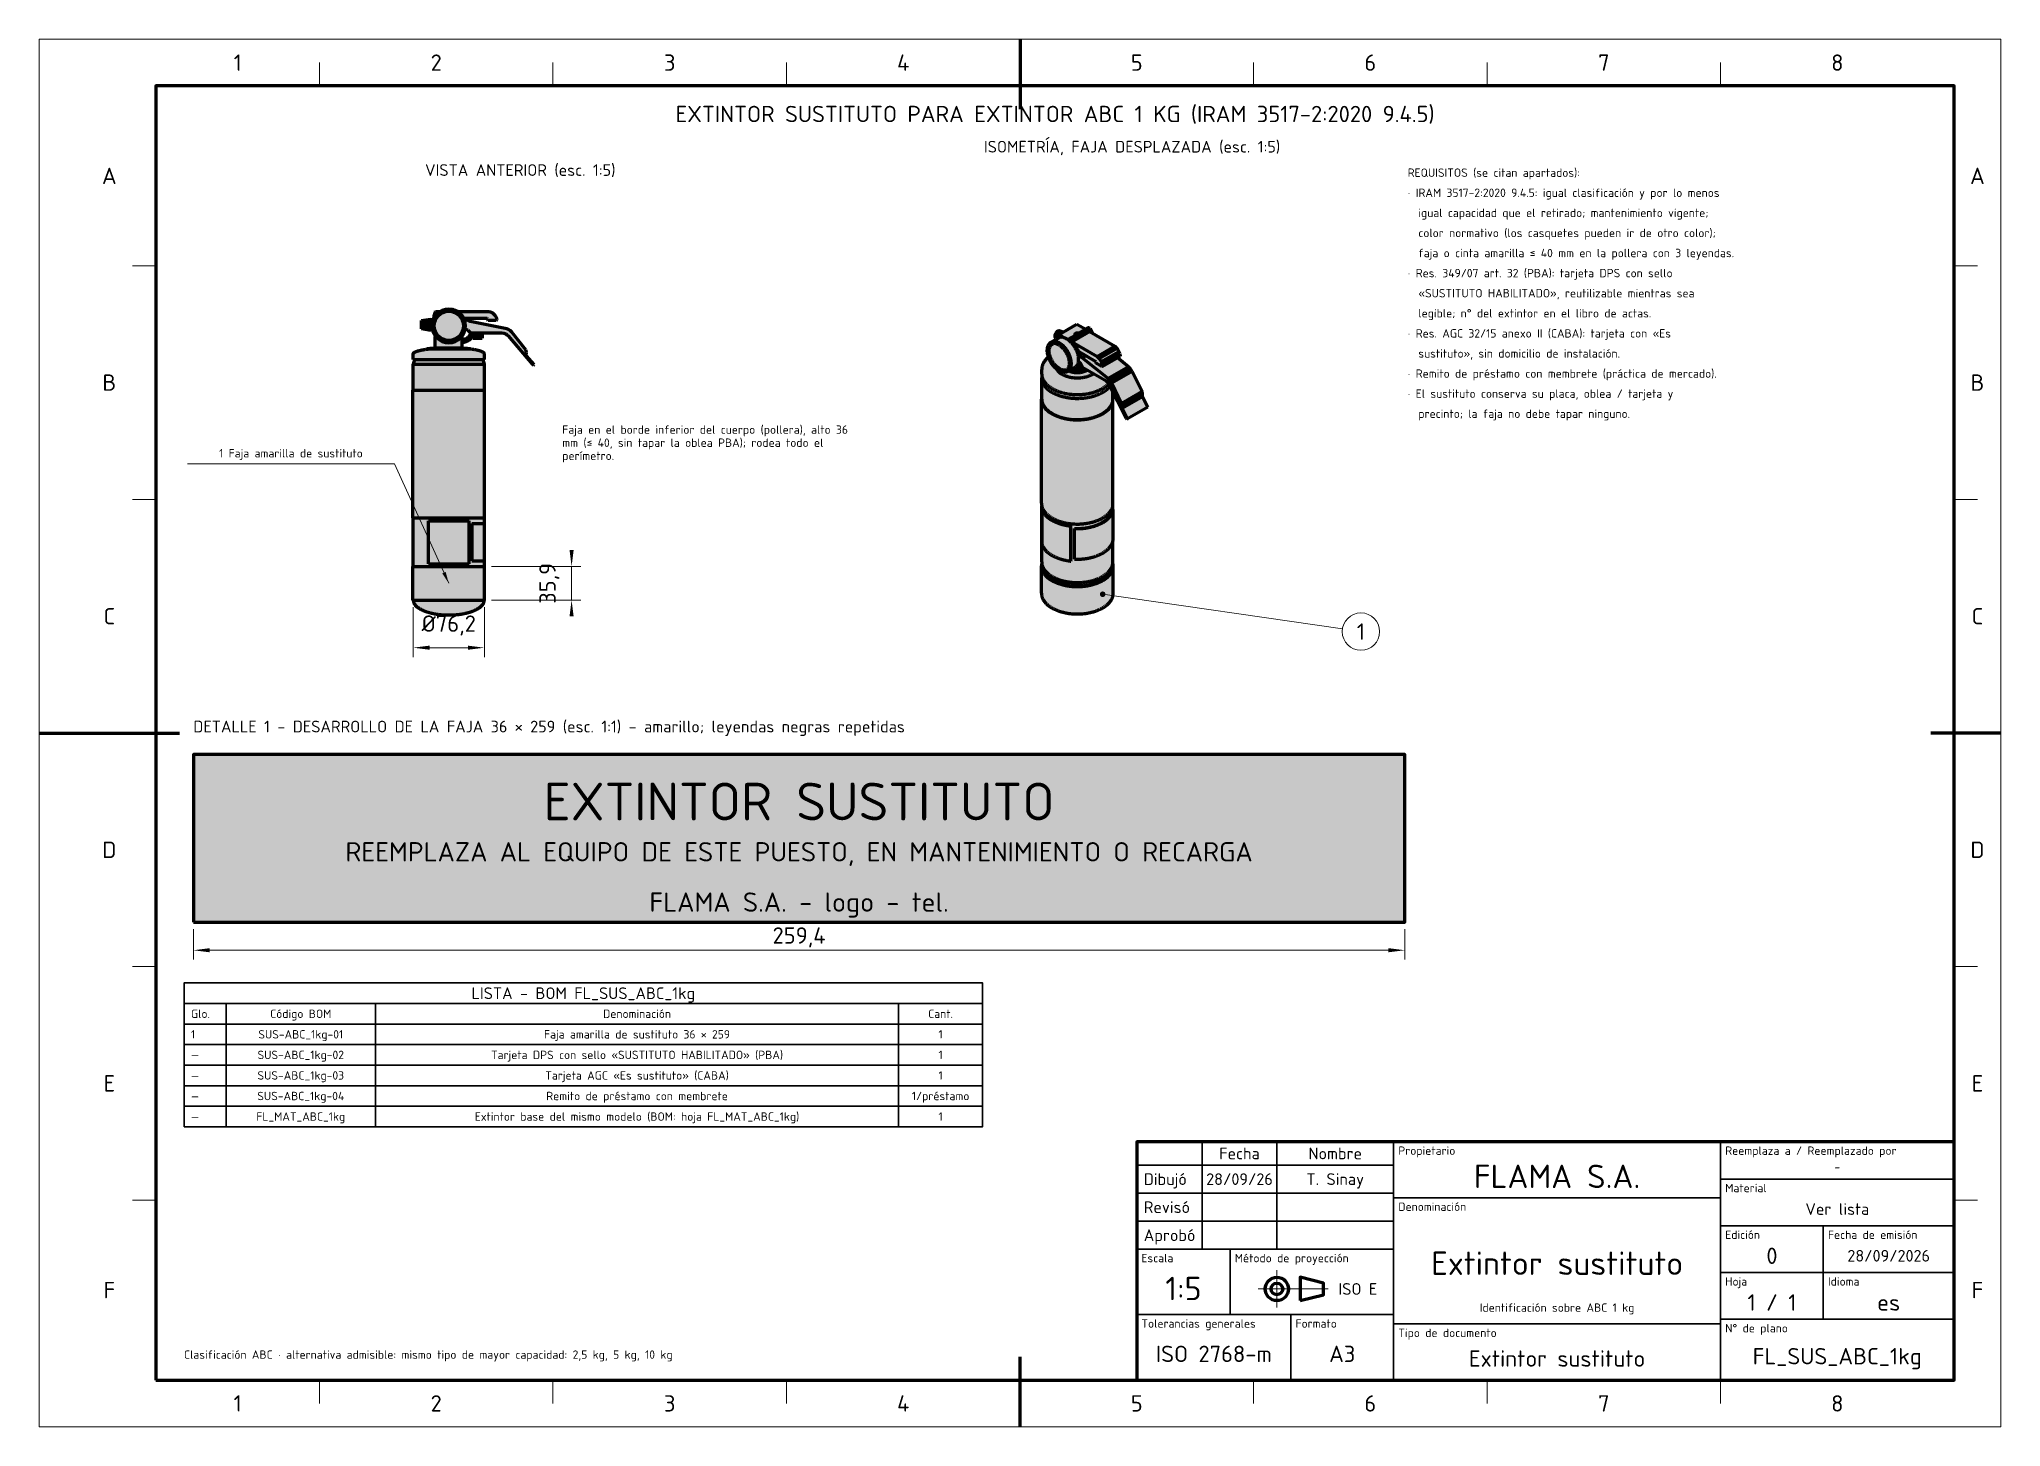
# Model space of a CAD drawing. Header units: millimetres. Extents: x 0 to 420, y 0 to 297.
import ezdxf
from ezdxf.enums import TextEntityAlignment as Align

# ---------------------------------------------------------------- set-up
doc = ezdxf.new("R2010")
doc.units = ezdxf.units.MM
doc.linetypes.add('IRAM-F-TRAZO-PUNTO', pattern=[20, 15, -2, 1, -2])
for name, color, linetype, lineweight in [('01-VISIBLE', 7, 'CONTINUOUS', 70), ('03-EJE', 1, 'IRAM-F-TRAZO-PUNTO', 18), ('04-COTA', 3, 'CONTINUOUS', 18), ('06-TEXTO', 7, 'CONTINUOUS', 25), ('07-RECUADRO', 7, 'CONTINUOUS', 70), ('08-FINA', 5, 'CONTINUOUS', 18), ('10-ROTULO', 7, 'CONTINUOUS', 35), ('11-TEXTO-ROTULO', 7, 'CONTINUOUS', 25), ('13-GRAFICA', 30, 'CONTINUOUS', 18)]:
    doc.layers.add(name, color=color, linetype=linetype, lineweight=lineweight)
doc.styles.add('ISO3098', font='isocpeur.ttf')
doc.dimstyles.new('FLAMA-IRAM', dxfattribs={"dimtxt": 3.5, "dimasz": 3.5, "dimexe": 2, "dimexo": 1.5, "dimgap": 1, "dimtad": 1, "dimdec": 1, "dimtxsty": 'ISO3098', "dimblk": 'IRAM_FLECHA', "dimblk1": 'IRAM_FLECHA', "dimblk2": 'IRAM_FLECHA', "dimcen": 2.5, "dimclrd": 256, "dimclre": 256, "dimclrt": 256, "dimazin": 3, "dimtfac": 1, "dimtmove": 0, "dimatfit": 3, "dimlwd": 18, "dimlwe": 18})

msp = doc.modelspace()

# ---------------------------------------------------------------- texts
at = {"layer": '06-TEXTO', "style": 'ISO3098'}
for s, height, p in [('1', 3.5, (42.5, 292)), ('2', 3.5, (85, 292)), ('3', 3.5, (135, 292)), ('4', 3.5, (185, 292)), ('5', 3.5, (235, 292)), ('6', 3.5, (285, 292)), ('7', 3.5, (335, 292)), ('8', 3.5, (385, 292)), ('EXTINTOR SUSTITUTO PARA EXTINTOR ABC 1 KG (IRAM 3517-2:2020 9.4.5)', 3.5, (217.5, 281)), ('ISOMETRÍA, FAJA DESPLAZADA (esc. 1:5)', 2.5, (234, 274)), ('A', 3.5, (15, 267.75)), ('VISTA ANTERIOR (esc. 1:5)', 2.5, (103, 269)), ('A', 3.5, (415, 267.75)), ('B', 3.5, (15, 223.5)), ('B', 3.5, (415, 223.5)), ('C', 3.5, (15, 173.5)), ('C', 3.5, (415, 173.5)), ('1', 3.5, (283, 170.206)), ('D', 3.5, (15, 123.5)), ('D', 3.5, (415, 123.5)), ('LISTA - BOM FL_SUS_ABC_1kg', 2.5, (116.5, 92.8)), ('Código BOM', 1.8, (56, 88.4)), ('Denominación', 1.8, (128, 88.4)), ('Cant.', 1.8, (193, 88.4)), ('SUS-ABC_1kg-01', 1.8, (56, 84)), ('Faja amarilla de sustituto 36 × 259', 1.8, (128, 84)), ('1', 1.8, (193, 84)), ('SUS-ABC_1kg-02', 1.8, (56, 79.6)), ('Tarjeta DPS con sello «SUSTITUTO HABILITADO» (PBA)', 1.8, (128, 79.6)), ('1', 1.8, (193, 79.6)), ('SUS-ABC_1kg-03', 1.8, (56, 75.2)), ('Tarjeta AGC «Es sustituto» (CABA)', 1.8, (128, 75.2)), ('1', 1.8, (193, 75.2)), ('E', 3.5, (15, 73.5)), ('SUS-ABC_1kg-04', 1.8, (56, 70.8)), ('Remito de préstamo con membrete', 1.8, (128, 70.8)), ('1/préstamo', 1.8, (193, 70.8)), ('E', 3.5, (415, 73.5)), ('FL_MAT_ABC_1kg', 1.8, (56, 66.4)), ('Extintor base del mismo modelo (BOM: hoja FL_MAT_ABC_1kg)', 1.8, (128, 66.4)), ('1', 1.8, (193, 66.4)), ('F', 3.5, (15, 29.25)), ('F', 3.5, (415, 29.25)), ('1', 3.5, (42.5, 5)), ('2', 3.5, (85, 5)), ('3', 3.5, (135, 5)), ('4', 3.5, (185, 5)), ('5', 3.5, (235, 5)), ('6', 3.5, (285, 5)), ('7', 3.5, (335, 5)), ('8', 3.5, (385, 5))]:
    msp.add_text(s, height=height, dxfattribs=at).set_placement(p, align=Align.MIDDLE_CENTER)
for s, height, p in [('REQUISITOS (se citan apartados):', 1.8, (293, 267)), ('· IRAM 3517-2:2020 9.4.5: igual clasificación y por lo menos', 1.8, (293, 262.7)), ('  igual capacidad que el retirado; mantenimiento vigente;', 1.8, (293, 258.4)), ('  color normativo (los casquetes pueden ir de otro color);', 1.8, (293, 254.1)), ('  faja o cinta amarilla ≤ 40 mm en la pollera con 3 leyendas.', 1.8, (293, 249.8)), ('· Res. 349/07 art. 32 (PBA): tarjeta DPS con sello', 1.8, (293, 245.5)), ('  «SUSTITUTO HABILITADO», reutilizable mientras sea', 1.8, (293, 241.2)), ('  legible; n° del extintor en el libro de actas.', 1.8, (293, 236.9)), ('· Res. AGC 32/15 anexo II (CABA): tarjeta con «Es', 1.8, (293, 232.6)), ('  sustituto», sin domicilio de instalación.', 1.8, (293, 228.3)), ('· Remito de préstamo con membrete (práctica de mercado).', 1.8, (293, 224)), ('· El sustituto conserva su placa, oblea / tarjeta y', 1.8, (293, 219.7)), ('Faja en el borde inferior del cuerpo (pollera), alto 36', 1.8, (111.989, 212)), ('  precinto; la faja no debe tapar ninguno.', 1.8, (293, 215.4)), ('mm (≤ 40, sin tapar la oblea PBA); rodea todo el', 1.8, (111.989, 209.2)), ('perímetro.', 1.8, (111.989, 206.4)), ('DETALLE 1 - DESARROLLO DE LA FAJA 36 × 259 (esc. 1:1) - amarillo; leyendas negras repetidas', 2.5, (33, 147.883)), ('Clasificación ABC · alternativa admisible: mismo tipo de mayor capacidad: 2,5 kg, 5 kg, 10 kg', 1.8, (31, 14))]:
    msp.add_text(s, height=height, dxfattribs=at).set_placement(p, align=Align.BOTTOM_LEFT)
msp.add_text('1 Faja amarilla de sustituto', height=1.8, dxfattribs=at).set_placement((53.895, 206.937), align=Align.BOTTOM_CENTER)
for s, p in [('Glo.', (32.5, 88.4)), ('1', (32.5, 84)), ('—', (32.5, 79.6)), ('—', (32.5, 75.2)), ('—', (32.5, 70.8)), ('—', (32.5, 66.4))]:
    msp.add_text(s, height=1.8, dxfattribs=at).set_placement(p, align=Align.MIDDLE_LEFT)
at = {"layer": '11-TEXTO-ROTULO', "style": 'ISO3098'}
for s, height, p in [('Fecha', 2.5, (257, 58.5)), ('Nombre', 2.5, (277.5, 58.5)), ('FLAMA S.A.', 5, (325, 53.6)), ('-', 1.8, (385, 55.6)), ('28/09/26', 2.5, (257, 53)), ('T. Sinay', 2.5, (277.5, 53)), ('Ver lista', 2.5, (385, 46.6)), ('0', 3.5, (371, 36.6)), ('28/09/2026', 2.5, (396, 36.6)), ('Extintor sustituto', 5, (325, 35)), ('1:5', 5, (245, 29.6)), ('Identificación sobre ABC 1 kg', 1.8, (325, 25.5)), ('1 / 1', 3.5, (371, 26.6)), ('es', 3.5, (396, 26.6)), ('ISO 2768-m', 3.5, (251.5, 15.6)), ('A3', 3.5, (279, 15.6)), ('FL_SUS_ABC_1kg', 3.5, (385, 15.1)), ('Extintor sustituto', 3.5, (325, 14.6))]:
    msp.add_text(s, height=height, dxfattribs=at).set_placement(p, align=Align.MIDDLE_CENTER)
for s, p in [('Propietario', (291, 60)), ('Reemplaza a / Reemplazado por', (361, 60)), ('Material', (361, 52)), ('Denominación', (291, 48)), ('Edición', (361, 42)), ('Fecha de emisión', (383, 42)), ('Escala', (236, 37)), ('Método de proyección', (256, 37)), ('Hoja', (361, 32)), ('Idioma', (383, 32)), ('Tolerancias generales', (236, 23)), ('Formato', (269, 23)), ('Tipo de documento', (291, 21)), ('N° de plano', (361, 22))]:
    msp.add_text(s, height=1.8, dxfattribs=at).set_placement(p, align=Align.TOP_LEFT)
for s, p in [('Dibujó', (236.5, 53)), ('Revisó', (236.5, 47)), ('Aprobó', (236.5, 41))]:
    msp.add_text(s, height=2.5, dxfattribs=at).set_placement(p, align=Align.MIDDLE_LEFT)
msp.add_text('ISO E', height=2.5, dxfattribs=at).set_placement((286.5, 29.5), align=Align.MIDDLE_RIGHT)
at = {"layer": '13-GRAFICA', "true_color": 0x191919, "style": 'ISO3098'}
for s, height, p in [('EXTINTOR SUSTITUTO', 8.07366, (162.695, 133.836)), ('REEMPLAZA AL EQUIPO DE ESTE PUESTO, EN MANTENIMIENTO O RECARGA', 4.12654, (162.695, 123.071)), ('FLAMA S.A. - logo - tel.', 4.12654, (162.695, 112.306))]:
    msp.add_text(s, height=height, dxfattribs=at).set_placement(p, align=Align.MIDDLE_CENTER)

# ---------------------------------------------------------------- blocks, each defined once
blk = doc.blocks.new('IRAM_FLECHA')
blk.add_solid([(0, 0), (-1, 0.125), (-1, -0.125)])

# ---------------------------------------------------------------- dimensions: what is measured, and where the dimension line sits
at = {"layer": '04-COTA'}
msp.add_linear_dim(base=(113.989, 176.96), p1=(95.311, 176.96), p2=(95.311, 184.137), angle=90, dimstyle='FLAMA-IRAM', override={"dimlfac": 5}, dxfattribs=at).render()
for base, p1, p2, override in [((80.071, 166.76), (80.071, 176.96), (95.311, 176.96), {"dimlfac": 5, "dimpost": '%%c<>'}), ((33, 102), (33, 108), (292.389, 108), {"dimlfac": 1})]:
    msp.add_linear_dim(base=base, p1=p1, p2=p2, dimstyle='FLAMA-IRAM', override=override, dxfattribs=at).render()

# ---------------------------------------------------------------- hatches: boundary and pattern name
at = {"layer": '08-FINA'}
h = msp.add_hatch(color=7, dxfattribs=at)
h.dxf.hatch_style = 1
h.paths.add_polyline_path([(87.691, 180.548), (87.022, 182.99), (86.293, 182.659)])
h = msp.add_hatch(color=7, dxfattribs=at)
h.dxf.hatch_style = 1
edge = h.paths.add_edge_path()
edge.add_arc((227.706, 178.206), 0.6, 0, 360)
at = {"layer": '13-GRAFICA', "true_color": 0x202020}
h = msp.add_hatch(color=7, dxfattribs=at)
h.dxf.hatch_style = 1
h.paths.add_polyline_path([(81.853, 234.96), (81.853, 236.76), (83.853, 237.06), (83.853, 234.66)])
at = {"layer": '13-GRAFICA', "true_color": 0xcba23e}
h = msp.add_hatch(color=7, dxfattribs=at)
h.dxf.hatch_style = 1
h.paths.add_polyline_path([(84.153, 234.86), (84.253, 234.86), (84.253, 234.76), (83.853, 234.76), (83.853, 236.96), (84.353, 236.96), (84.353, 236.86), (84.253, 236.86), (84.253, 236.46), (84.153, 236.46)])
at = {"layer": '13-GRAFICA', "true_color": 0xffffff}
h = msp.add_hatch(color=7, dxfattribs=at)
h.dxf.hatch_style = 1
h.paths.add_polyline_path([(88.753, 232.16), (87.153, 232.06), (87.153, 232.16), (86.653, 232.16), (86.653, 232.26), (86.353, 232.26), (86.353, 232.36), (85.753, 232.56), (85.653, 232.76), (85.453, 232.76), (85.453, 232.86), (84.853, 233.36), (84.853, 233.56), (84.653, 233.66), (84.653, 233.86), (84.553, 233.86), (84.553, 234.06), (84.453, 234.06), (84.453, 234.26), (84.353, 234.26), (84.353, 234.46), (84.253, 234.46), (84.253, 234.86), (84.153, 234.86), (84.153, 236.46), (84.253, 236.46), (84.253, 236.86), (84.353, 236.86), (84.353, 237.06), (84.453, 237.06), (84.653, 237.66), (84.753, 237.66), (84.753, 237.76), (85.153, 238.06), (85.153, 238.26), (85.453, 238.36), (85.653, 238.66), (85.853, 238.66), (85.953, 238.86), (86.253, 238.86), (86.253, 238.96), (86.453, 238.96), (86.453, 239.06), (86.753, 239.06), (86.753, 239.16), (87.953, 239.26), (87.953, 239.16), (88.653, 239.16), (88.653, 239.06), (88.853, 239.06), (88.853, 238.96), (89.153, 238.96), (89.153, 238.86), (89.553, 238.76), (89.653, 238.56), (89.853, 238.56), (89.853, 238.46), (90.653, 237.76), (90.653, 237.56), (90.753, 237.56), (90.753, 237.36), (90.853, 237.36), (90.853, 237.16), (91.053, 237.06), (91.053, 236.76), (91.153, 236.76), (91.153, 236.36), (91.253, 236.36), (91.253, 234.96), (91.153, 234.96), (91.153, 234.56), (91.053, 234.56), (91.053, 234.26), (90.953, 234.26), (90.753, 233.66), (90.353, 233.36), (90.353, 233.16), (90.253, 233.16), (90.053, 232.86), (89.853, 232.86), (89.853, 232.76), (89.553, 232.66), (89.453, 232.46), (88.953, 232.36), (88.953, 232.26), (88.753, 232.26)])
at = {"layer": '13-GRAFICA', "true_color": 0xb21820}
h = msp.add_hatch(color=7, dxfattribs=at)
h.dxf.hatch_style = 1
h.paths.add_polyline_path([(84.553, 237.86), (84.653, 237.86), (84.653, 238.16), (84.753, 238.16), (84.753, 238.66), (84.853, 238.66), (84.853, 238.76), (85.853, 238.76), (85.853, 238.66), (85.653, 238.66), (85.453, 238.36), (85.153, 238.26), (85.153, 238.06), (84.653, 237.66), (84.653, 237.46), (84.553, 237.46)])
h = msp.add_hatch(color=7, dxfattribs=at)
h.dxf.hatch_style = 1
h.paths.add_polyline_path([(89.953, 238.46), (89.653, 238.56), (89.553, 238.76), (96.453, 238.76), (96.453, 238.66), (96.953, 238.56), (97.253, 238.16), (97.553, 238.06), (97.553, 237.86), (97.653, 237.86), (97.753, 237.56), (97.853, 237.56), (97.953, 236.86), (97.853, 236.86), (97.853, 236.76), (96.153, 236.76), (96.153, 236.86), (95.953, 236.96), (95.953, 237.26), (90.853, 237.26), (90.753, 237.56), (90.653, 237.56), (90.653, 237.76), (89.953, 238.36)])
h = msp.add_hatch(color=7, dxfattribs=at)
h.dxf.hatch_style = 1
h.paths.add_polyline_path([(91.353, 234.96), (91.253, 234.96), (91.253, 236.36), (91.153, 236.36), (91.053, 237.06), (91.253, 237.06), (91.253, 236.96), (91.453, 236.96), (91.453, 236.86), (91.753, 236.86), (91.753, 236.76), (91.953, 236.76), (91.953, 236.66), (92.153, 236.66), (92.153, 236.56), (92.553, 236.56), (92.553, 236.46), (93.053, 236.46), (93.053, 236.36), (93.553, 236.36), (93.553, 236.26), (94.053, 236.26), (94.053, 236.16), (94.553, 236.16), (94.553, 236.06), (95.053, 236.06), (95.053, 235.96), (95.553, 235.96), (95.553, 235.86), (96.053, 235.86), (96.053, 235.76), (96.553, 235.76), (96.553, 235.66), (97.053, 235.66), (97.053, 235.56), (97.553, 235.56), (97.553, 235.46), (98.053, 235.46), (98.053, 235.36), (98.553, 235.36), (98.553, 235.26), (100.053, 235.06), (100.053, 234.96), (100.353, 234.96), (100.353, 234.86), (100.553, 234.86), (100.553, 234.76), (100.753, 234.76), (100.753, 234.66), (101.553, 233.96), (101.553, 233.76), (101.953, 233.46), (101.953, 233.26), (102.353, 232.96), (102.353, 232.76), (102.753, 232.46), (102.753, 232.26), (103.153, 231.96), (103.153, 231.76), (103.553, 231.46), (103.553, 231.26), (103.653, 231.26), (103.653, 231.16), (103.953, 230.96), (103.953, 230.76), (104.253, 230.56), (104.253, 230.06), (104.353, 230.06), (104.353, 229.56), (104.253, 229.56), (104.253, 229.36), (104.353, 229.36), (104.353, 229.16), (104.453, 229.16), (104.453, 229.06), (104.953, 228.66), (104.953, 228.46), (105.553, 227.96), (105.553, 227.76), (105.953, 227.46), (105.953, 227.26), (105.753, 227.26), (105.753, 227.36), (105.153, 227.86), (105.153, 228.06), (104.553, 228.56), (104.553, 228.76), (104.053, 229.16), (104.053, 229.36), (103.453, 229.86), (103.453, 230.06), (102.853, 230.56), (102.853, 230.76), (102.353, 231.16), (102.353, 231.36), (101.753, 231.86), (101.753, 232.06), (101.153, 232.56), (101.153, 232.76), (100.553, 233.26), (100.553, 233.46), (100.353, 233.56), (100.353, 233.66), (100.153, 233.66), (100.053, 233.86), (99.853, 233.86), (99.853, 233.96), (99.653, 233.96), (99.653, 234.06), (99.153, 234.06), (99.153, 234.16), (92.253, 234.16), (91.753, 234.76), (91.553, 234.76), (91.553, 234.86), (91.353, 234.86)])
h = msp.add_hatch(color=7, dxfattribs=at)
h.dxf.hatch_style = 1
h.paths.add_polyline_path([(219.805, 232.987), (219.305, 233.087), (219.305, 233.187), (218.505, 233.187), (218.505, 233.087), (218.205, 233.087), (218.305, 233.787), (218.605, 233.887), (218.605, 233.987), (218.805, 233.987), (218.905, 234.187), (219.305, 234.287), (219.405, 234.487), (220.005, 234.687), (220.105, 234.887), (220.705, 235.087), (220.805, 235.287), (221.205, 235.387), (221.305, 235.587), (221.905, 235.787), (222.005, 235.987), (222.305, 235.987), (222.305, 235.887), (222.905, 235.687), (223.005, 235.487), (223.405, 235.387), (223.505, 235.187), (224.105, 234.987), (224.105, 234.887), (223.705, 234.787), (223.605, 234.587), (223.405, 234.587), (223.405, 234.487), (223.005, 234.387), (222.905, 234.187), (222.705, 234.187), (222.805, 233.887), (222.605, 233.887), (222.605, 233.787), (221.805, 233.687), (221.705, 233.487), (221.105, 233.287), (221.005, 233.087), (220.405, 232.887), (220.305, 232.687), (220.005, 232.787), (220.005, 232.887), (219.805, 232.887)])
h = msp.add_hatch(color=7, dxfattribs=at)
h.dxf.hatch_style = 1
h.paths.add_polyline_path([(84.753, 230.86), (84.753, 233.36), (84.953, 233.36), (84.953, 233.26), (85.053, 233.26), (85.453, 232.76), (85.653, 232.76), (85.753, 232.56), (85.953, 232.56), (85.953, 232.46), (86.153, 232.46), (86.153, 232.36), (86.353, 232.36), (86.353, 232.26), (86.653, 232.26), (86.653, 232.16), (87.153, 232.16), (87.153, 232.06), (88.753, 232.16), (88.753, 232.26), (88.953, 232.26), (88.953, 232.36), (89.453, 232.46), (89.553, 232.66), (89.753, 232.66), (89.853, 232.86), (90.053, 232.86), (90.053, 232.96), (90.353, 233.16), (90.353, 233.36), (90.553, 233.36), (90.553, 230.86)])
at = {"layer": '13-GRAFICA', "true_color": 0xd6d9de}
h = msp.add_hatch(color=7, dxfattribs=at)
h.dxf.hatch_style = 1
h.paths.add_polyline_path([(90.553, 232.16), (90.553, 232.76), (91.253, 232.76), (91.253, 232.86), (91.653, 232.96), (91.653, 233.06), (92.153, 233.46), (92.253, 234.16), (92.853, 234.16), (92.753, 233.46), (92.653, 233.46), (92.553, 233.06), (92.453, 233.06), (92.053, 232.56), (91.853, 232.56), (91.753, 232.36), (91.453, 232.36), (91.453, 232.26), (91.053, 232.26), (91.053, 232.16)])
at = {"layer": '13-GRAFICA', "true_color": 0xffd200}
h = msp.add_hatch(color=7, dxfattribs=at)
h.dxf.hatch_style = 1
h.paths.add_polyline_path([(92.853, 232.96), (92.853, 233.96), (94.853, 233.96), (94.853, 232.96)])
at = {"layer": '13-GRAFICA', "true_color": 0xffffff}
h = msp.add_hatch(color=7, dxfattribs=at)
h.dxf.hatch_style = 1
h.paths.add_polyline_path([(215.905, 231.087), (216.005, 231.087), (216.005, 231.387), (216.105, 231.387), (216.205, 231.787), (216.505, 231.987), (216.505, 232.087), (216.705, 232.087), (216.805, 232.287), (217.005, 232.287), (217.005, 232.387), (217.405, 232.487), (217.505, 232.687), (218.105, 232.887), (218.205, 233.087), (218.505, 233.087), (218.505, 233.187), (219.305, 233.187), (219.305, 233.087), (219.605, 233.087), (219.605, 232.987), (220.205, 232.787), (220.305, 232.587), (220.505, 232.587), (221.005, 231.987), (221.305, 231.787), (221.305, 231.587), (221.605, 231.387), (221.605, 231.187), (221.805, 231.087), (221.805, 230.887), (221.905, 230.887), (221.905, 230.687), (222.005, 230.687), (222.005, 230.487), (222.105, 230.487), (222.105, 230.287), (222.205, 230.287), (222.205, 229.987), (222.305, 229.987), (222.305, 229.687), (222.405, 229.687), (222.405, 229.287), (222.505, 229.287), (222.505, 227.787), (222.405, 227.787), (222.405, 227.487), (222.305, 227.487), (222.205, 227.087), (222.105, 227.087), (222.005, 226.887), (221.805, 226.887), (221.705, 226.687), (221.305, 226.587), (221.205, 226.387), (221.005, 226.387), (221.005, 226.287), (220.605, 226.187), (220.505, 225.987), (220.105, 225.887), (220.105, 225.787), (219.405, 225.687), (219.405, 225.787), (218.905, 225.787), (218.905, 225.887), (218.605, 225.887), (218.605, 225.987), (218.205, 226.087), (218.005, 226.387), (217.805, 226.387), (217.805, 226.487), (217.005, 227.187), (217.005, 227.387), (216.805, 227.487), (216.805, 227.687), (216.605, 227.787), (216.605, 227.987), (216.505, 227.987), (216.505, 228.187), (216.405, 228.187), (216.405, 228.387), (216.305, 228.387), (216.305, 228.587), (216.205, 228.587), (216.205, 228.887), (216.105, 228.887), (216.005, 229.487), (215.905, 229.487)])
at = {"layer": '13-GRAFICA', "true_color": 0x202020}
h = msp.add_hatch(color=7, dxfattribs=at)
h.dxf.hatch_style = 1
h.paths.add_polyline_path([(217.705, 232.987), (217.705, 233.087), (217.505, 233.187), (217.505, 233.787), (217.605, 233.787), (217.705, 234.187), (217.805, 234.187), (218.105, 234.587), (218.705, 234.587), (218.705, 234.487), (219.305, 234.387), (219.305, 234.287), (219.105, 234.287), (219.105, 234.187), (218.905, 234.187), (218.805, 233.987), (218.605, 233.987), (218.605, 233.887), (218.305, 233.787), (218.305, 233.387), (218.205, 233.387), (218.105, 232.887), (217.805, 232.887), (217.805, 232.987)])
at = {"layer": '13-GRAFICA', "true_color": 0xb21820}
h = msp.add_hatch(color=7, dxfattribs=at)
h.dxf.hatch_style = 1
h.paths.add_polyline_path([(220.805, 232.187), (220.505, 232.587), (220.305, 232.587), (220.405, 232.887), (221.005, 233.087), (221.105, 233.287), (221.705, 233.487), (221.805, 233.687), (222.305, 233.687), (222.305, 233.787), (222.805, 233.887), (222.705, 234.187), (222.905, 234.187), (223.005, 234.387), (223.205, 234.387), (223.205, 234.487), (223.605, 234.587), (223.705, 234.787), (224.305, 234.987), (224.405, 235.187), (224.905, 235.187), (224.905, 235.087), (225.105, 235.087), (225.105, 234.887), (225.205, 234.887), (225.405, 234.287), (225.605, 234.187), (225.605, 234.087), (225.405, 234.087), (225.405, 234.187), (225.105, 234.287), (225.105, 234.387), (224.705, 234.387), (224.705, 234.287), (224.305, 234.187), (224.205, 233.987), (223.605, 233.787), (223.505, 233.587), (223.105, 233.487), (223.005, 233.287), (222.805, 233.287), (222.805, 233.187), (222.405, 233.087), (222.305, 232.887), (221.705, 232.687), (221.605, 232.487), (221.205, 232.387), (221.105, 232.187), (221.205, 232.187), (221.305, 231.787), (221.005, 231.987), (220.905, 232.187)])
h = msp.add_hatch(color=7, dxfattribs=at)
h.dxf.hatch_style = 1
h.paths.add_polyline_path([(221.705, 232.687), (221.905, 232.687), (221.905, 232.787), (222.305, 232.887), (222.405, 233.087), (223.005, 233.287), (223.105, 233.487), (223.305, 233.487), (223.305, 233.587), (223.505, 233.587), (223.605, 233.787), (224.205, 233.987), (224.305, 234.187), (224.505, 234.187), (224.505, 234.287), (224.705, 234.287), (224.705, 234.387), (225.105, 234.387), (225.105, 234.287), (225.305, 234.287), (225.405, 234.087), (225.605, 234.087), (225.605, 233.987), (226.005, 233.887), (226.105, 233.687), (226.505, 233.587), (226.605, 233.387), (226.805, 233.387), (226.805, 233.287), (227.205, 233.187), (227.305, 232.987), (227.905, 232.787), (228.005, 232.587), (228.405, 232.487), (228.505, 232.287), (228.705, 232.287), (228.705, 232.187), (229.105, 232.087), (229.205, 231.887), (229.805, 231.687), (229.905, 231.487), (230.305, 231.387), (230.305, 231.287), (230.805, 230.887), (230.805, 230.687), (231.005, 230.587), (231.005, 230.387), (231.105, 230.387), (231.105, 230.187), (231.205, 230.187), (231.205, 229.987), (231.305, 229.987), (231.305, 229.687), (231.405, 229.687), (231.405, 229.187), (231.305, 229.187), (231.205, 228.987), (230.605, 228.787), (230.505, 228.587), (230.105, 228.487), (230.005, 228.287), (229.405, 228.087), (229.305, 227.887), (228.705, 227.687), (228.605, 227.487), (228.005, 227.287), (227.905, 227.087), (227.405, 226.987), (227.405, 227.087), (226.805, 227.287), (226.705, 227.487), (226.305, 227.587), (226.205, 228.087), (225.805, 228.187), (225.705, 228.387), (225.305, 228.487), (225.205, 228.687), (224.605, 228.887), (224.505, 229.087), (224.305, 229.087), (224.305, 229.187), (223.905, 229.287), (223.805, 229.487), (223.205, 229.687), (223.105, 229.887), (222.705, 229.987), (222.705, 230.087), (222.505, 230.187), (222.505, 230.387), (222.305, 230.487), (222.305, 230.687), (222.205, 230.687), (222.205, 230.787), (222.005, 230.887), (222.005, 231.087), (221.805, 231.187), (221.805, 231.387), (221.405, 231.587), (221.405, 231.787), (221.305, 231.787), (221.205, 232.187), (221.105, 232.187), (221.205, 232.387), (221.605, 232.487)])
h = msp.add_hatch(color=7, dxfattribs=at)
h.dxf.hatch_style = 1
h.paths.add_polyline_path([(222.205, 230.287), (222.105, 230.287), (222.105, 230.487), (222.005, 230.487), (222.005, 230.687), (221.905, 230.687), (221.905, 230.887), (221.805, 230.887), (221.805, 231.087), (221.605, 231.187), (221.505, 231.487), (221.805, 231.387), (221.805, 231.187), (222.005, 231.087), (222.005, 230.887), (222.305, 230.687), (222.305, 230.487), (222.505, 230.387), (222.505, 230.187), (222.605, 230.187), (222.705, 229.987), (223.105, 229.887), (223.205, 229.687), (223.805, 229.487), (223.905, 229.287), (224.505, 229.087), (224.605, 228.887), (224.805, 228.887), (224.805, 228.787), (225.205, 228.687), (225.305, 228.487), (225.705, 228.387), (225.805, 228.187), (226.205, 228.087), (226.305, 227.587), (226.705, 227.487), (226.805, 227.287), (227.005, 227.287), (227.005, 227.187), (227.205, 227.187), (227.205, 227.087), (227.405, 227.087), (227.405, 226.987), (227.905, 227.087), (228.005, 227.287), (228.205, 227.287), (228.205, 227.387), (228.605, 227.487), (228.705, 227.687), (229.305, 227.887), (229.405, 228.087), (230.005, 228.287), (230.105, 228.487), (230.505, 228.587), (230.605, 228.787), (231.005, 228.787), (231.305, 228.387), (231.505, 228.387), (231.805, 227.987), (232.005, 227.987), (232.405, 227.487), (232.605, 227.487), (232.905, 227.087), (233.105, 227.087), (233.105, 226.987), (233.705, 226.487), (233.705, 226.287), (233.905, 226.187), (233.905, 225.987), (234.005, 225.987), (234.005, 225.787), (234.105, 225.787), (234.105, 225.587), (234.205, 225.587), (234.205, 225.387), (234.305, 225.387), (234.305, 225.187), (234.405, 225.187), (234.405, 224.987), (234.505, 224.987), (234.505, 224.787), (234.605, 224.787), (234.605, 224.587), (234.705, 224.587), (234.905, 223.987), (235.005, 223.987), (235.005, 223.787), (235.105, 223.787), (235.105, 223.587), (235.205, 223.587), (235.205, 223.387), (235.305, 223.387), (235.305, 223.187), (235.405, 223.187), (235.405, 222.987), (235.505, 222.987), (235.505, 222.787), (235.605, 222.787), (235.605, 222.587), (235.705, 222.587), (235.705, 222.387), (235.805, 222.387), (236.005, 221.787), (236.105, 221.787), (236.105, 221.487), (236.205, 221.487), (236.205, 220.487), (236.305, 220.487), (236.305, 220.287), (236.405, 220.287), (236.405, 220.087), (236.505, 220.087), (236.505, 219.887), (236.605, 219.887), (236.605, 219.687), (236.705, 219.687), (236.705, 219.487), (236.805, 219.487), (236.805, 219.287), (236.905, 219.287), (237.105, 218.687), (237.305, 218.587), (237.405, 218.187), (236.805, 217.987), (236.705, 217.787), (236.305, 217.687), (236.205, 217.487), (235.605, 217.287), (235.505, 217.087), (234.905, 216.887), (234.805, 216.687), (234.205, 216.487), (234.105, 216.287), (233.905, 216.287), (233.905, 216.187), (233.705, 216.187), (233.605, 215.987), (233.405, 215.987), (233.405, 215.887), (233.205, 215.887), (233.205, 215.787), (232.905, 215.687), (232.905, 215.787), (232.705, 215.887), (232.705, 216.087), (232.605, 216.087), (232.605, 216.287), (232.505, 216.287), (232.505, 216.487), (232.405, 216.487), (232.405, 216.687), (232.305, 216.687), (232.305, 216.887), (232.205, 216.887), (232.205, 217.087), (232.105, 217.087), (232.105, 217.287), (232.005, 217.287), (232.005, 217.487), (231.905, 217.487), (231.905, 217.687), (231.805, 217.687), (231.805, 217.887), (231.705, 217.887), (231.705, 218.087), (231.605, 218.087), (231.405, 218.687), (231.205, 218.787), (231.205, 218.987), (231.105, 218.987), (231.105, 219.187), (231.005, 219.187), (231.005, 219.387), (230.905, 219.387), (230.905, 219.587), (230.805, 219.587), (230.805, 219.787), (230.705, 219.787), (230.705, 219.987), (230.605, 219.987), (230.605, 220.187), (230.505, 220.187), (230.505, 220.387), (230.405, 220.387), (230.405, 220.587), (230.305, 220.587), (230.305, 220.787), (230.205, 220.787), (230.205, 220.987), (230.105, 220.987), (229.905, 221.587), (229.705, 221.687), (229.705, 221.887), (229.605, 221.887), (229.605, 222.087), (229.505, 222.087), (229.505, 222.287), (229.405, 222.287), (229.405, 222.487), (229.305, 222.487), (229.105, 223.087), (228.905, 223.187), (228.905, 223.387), (228.805, 223.387), (228.205, 224.087), (227.805, 224.187), (227.705, 224.387), (227.105, 224.587), (227.005, 224.787), (226.605, 224.887), (226.505, 225.087), (225.905, 225.287), (225.805, 225.487), (225.205, 225.687), (225.105, 225.887), (224.905, 225.887), (224.905, 225.987), (224.505, 226.087), (224.405, 226.287), (224.005, 226.387), (223.905, 226.587), (223.505, 226.687), (223.505, 226.787), (223.305, 226.887), (223.305, 227.087), (223.105, 227.187), (223.005, 227.587), (222.505, 227.987), (222.505, 229.287), (222.405, 229.287), (222.405, 229.687), (222.305, 229.687)])
h = msp.add_hatch(color=7, dxfattribs=at)
h.dxf.hatch_style = 1
h.paths.add_polyline_path([(95.353, 229.66), (95.353, 228.46), (80.053, 228.46), (80.053, 229.66), (80.153, 229.66), (80.253, 229.96), (80.453, 229.96), (80.453, 230.06), (80.653, 230.06), (80.653, 230.16), (80.853, 230.16), (80.853, 230.26), (82.053, 230.36), (82.053, 230.46), (82.753, 230.46), (82.753, 230.56), (83.353, 230.56), (83.353, 230.66), (84.053, 230.66), (84.053, 230.76), (84.753, 230.76), (84.753, 230.86), (90.753, 230.86), (90.753, 230.76), (92.753, 230.66), (92.753, 230.56), (93.253, 230.56), (93.253, 230.46), (93.653, 230.46), (93.653, 230.36), (94.553, 230.26), (94.553, 230.16), (95.153, 229.96), (95.253, 229.66)])
h = msp.add_hatch(color=7, dxfattribs=at)
h.dxf.hatch_style = 1
h.paths.add_polyline_path([(80.053, 227.56), (80.153, 227.56), (80.153, 227.96), (80.253, 227.96), (80.253, 228.36), (80.353, 228.36), (80.353, 228.46), (95.053, 228.46), (95.053, 228.26), (95.153, 228.26), (95.153, 227.86), (95.253, 227.86), (95.253, 227.46), (95.353, 227.46), (95.353, 221.86), (80.053, 221.86)])
h = msp.add_hatch(color=7, dxfattribs=at)
h.dxf.hatch_style = 1
h.paths.add_polyline_path([(214.705, 224.787), (214.705, 226.887), (214.805, 226.887), (214.805, 227.187), (214.905, 227.187), (215.005, 227.687), (215.105, 227.687), (215.205, 227.987), (215.505, 228.187), (215.505, 228.387), (215.605, 228.387), (216.005, 228.887), (216.205, 228.887), (216.205, 228.587), (216.305, 228.587), (216.305, 228.387), (216.405, 228.387), (216.605, 227.787), (216.705, 227.787), (216.805, 227.487), (217.005, 227.387), (217.005, 227.187), (217.105, 227.187), (217.805, 226.387), (218.005, 226.387), (218.205, 226.087), (218.405, 226.087), (218.405, 225.987), (218.605, 225.987), (218.605, 225.887), (219.705, 225.687), (219.705, 225.787), (220.105, 225.787), (220.105, 225.887), (220.305, 225.887), (220.305, 225.987), (220.705, 225.987), (220.705, 225.887), (221.405, 225.787), (221.405, 225.687), (223.205, 225.687), (223.205, 225.787), (223.605, 225.787), (223.605, 225.887), (223.905, 225.887), (223.905, 225.987), (224.505, 226.187), (224.505, 226.087), (225.105, 225.887), (225.205, 225.687), (225.805, 225.487), (225.905, 225.287), (226.505, 225.087), (226.605, 224.887), (227.005, 224.787), (227.105, 224.587), (227.705, 224.387), (227.805, 224.187), (228.205, 224.087), (228.205, 223.987), (228.905, 223.387), (228.905, 223.187), (228.805, 223.187), (228.505, 222.787), (228.305, 222.787), (228.105, 222.487), (227.905, 222.487), (227.705, 222.187), (227.405, 222.187), (227.405, 222.087), (227.205, 222.087), (227.205, 221.987), (227.005, 221.987), (227.005, 221.887), (226.805, 221.887), (226.805, 221.787), (226.605, 221.787), (226.605, 221.687), (226.305, 221.687), (226.305, 221.587), (226.105, 221.587), (226.105, 221.487), (225.705, 221.487), (225.705, 221.387), (225.305, 221.387), (225.305, 221.287), (224.905, 221.287), (224.905, 221.187), (224.505, 221.187), (224.505, 221.087), (223.505, 221.087), (223.505, 220.987), (220.805, 220.987), (220.805, 221.087), (220.205, 221.087), (220.205, 221.187), (219.705, 221.187), (219.705, 221.287), (219.105, 221.287), (219.105, 221.387), (218.805, 221.387), (218.805, 221.487), (218.605, 221.487), (218.605, 221.587), (217.705, 221.787), (217.705, 221.887), (217.105, 222.087), (217.005, 222.287), (216.405, 222.487), (216.105, 222.887), (215.905, 222.887), (215.905, 222.987), (215.305, 223.487), (215.105, 224.087), (215.005, 224.087), (214.905, 224.387), (214.805, 224.387), (214.805, 224.787)])
h = msp.add_hatch(color=7, dxfattribs=at)
h.dxf.hatch_style = 1
h.paths.add_polyline_path([(221.005, 225.787), (221.005, 225.887), (220.705, 225.887), (220.705, 225.987), (220.505, 225.987), (220.505, 226.087), (220.805, 226.187), (220.805, 226.287), (221.005, 226.287), (221.005, 226.387), (221.205, 226.387), (221.305, 226.587), (221.705, 226.687), (221.805, 226.887), (222.005, 226.887), (222.005, 226.987), (222.205, 227.087), (222.305, 227.487), (222.405, 227.487), (222.505, 227.987), (223.005, 227.587), (223.105, 227.187), (223.305, 227.087), (223.305, 226.887), (223.405, 226.887), (223.505, 226.687), (223.705, 226.687), (223.705, 226.587), (223.905, 226.587), (224.005, 226.387), (224.405, 226.287), (224.305, 226.087), (224.105, 226.087), (224.105, 225.987), (223.905, 225.987), (223.905, 225.887), (223.605, 225.887), (223.605, 225.787), (223.205, 225.787), (223.205, 225.687), (221.405, 225.687), (221.405, 225.787)])
h = msp.add_hatch(color=7, dxfattribs=at)
h.dxf.hatch_style = 1
h.paths.add_polyline_path([(214.805, 224.787), (214.805, 224.387), (214.905, 224.387), (214.905, 224.187), (215.105, 224.087), (215.305, 223.487), (215.405, 223.487), (215.905, 222.887), (216.105, 222.887), (216.405, 222.487), (217.005, 222.287), (217.105, 222.087), (217.305, 222.087), (217.305, 221.987), (217.505, 221.987), (217.505, 221.887), (217.705, 221.887), (217.705, 221.787), (218.605, 221.587), (218.605, 221.487), (219.105, 221.387), (219.105, 221.287), (219.705, 221.287), (219.705, 221.187), (220.805, 221.087), (220.805, 220.987), (223.505, 220.987), (223.505, 221.087), (224.505, 221.087), (224.505, 221.187), (224.905, 221.187), (224.905, 221.287), (226.105, 221.487), (226.105, 221.587), (226.605, 221.687), (226.605, 221.787), (226.805, 221.787), (226.805, 221.887), (227.005, 221.887), (227.005, 221.987), (227.205, 221.987), (227.205, 222.087), (227.405, 222.087), (227.405, 222.187), (227.705, 222.187), (227.905, 222.487), (228.105, 222.487), (228.305, 222.787), (228.505, 222.787), (228.805, 223.187), (229.005, 223.187), (229.105, 222.887), (229.205, 222.887), (229.205, 222.687), (229.305, 222.687), (229.305, 222.487), (229.405, 222.487), (229.405, 222.287), (229.505, 222.287), (229.505, 222.087), (229.605, 222.087), (229.605, 221.887), (229.705, 221.887), (229.705, 221.687), (229.905, 221.587), (229.905, 219.287), (229.705, 219.187), (229.705, 218.987), (229.605, 218.987), (229.605, 218.787), (229.505, 218.787), (229.305, 218.187), (229.205, 218.187), (228.405, 217.287), (228.005, 217.187), (227.905, 216.987), (227.705, 216.987), (227.705, 216.887), (227.505, 216.887), (227.405, 216.687), (227.205, 216.687), (227.205, 216.587), (227.005, 216.587), (227.005, 216.487), (226.705, 216.487), (226.705, 216.387), (226.505, 216.387), (226.505, 216.287), (226.205, 216.287), (226.205, 216.187), (225.905, 216.187), (225.905, 216.087), (225.605, 216.087), (225.605, 215.987), (225.205, 215.987), (225.205, 215.887), (224.705, 215.887), (224.705, 215.787), (224.205, 215.787), (224.205, 215.687), (223.305, 215.687), (223.305, 215.587), (221.305, 215.587), (221.305, 215.687), (219.805, 215.787), (219.805, 215.887), (219.405, 215.887), (219.405, 215.987), (219.005, 215.987), (219.005, 216.087), (218.605, 216.087), (218.605, 216.187), (218.005, 216.287), (218.005, 216.387), (217.805, 216.387), (217.805, 216.487), (217.605, 216.487), (217.605, 216.587), (217.405, 216.587), (217.405, 216.687), (217.205, 216.687), (217.205, 216.787), (216.905, 216.787), (216.905, 216.887), (216.605, 216.987), (216.405, 217.287), (216.205, 217.287), (216.005, 217.587), (215.805, 217.587), (215.805, 217.687), (215.605, 217.787), (215.605, 217.987), (215.305, 218.187), (215.305, 218.387), (215.005, 218.587), (214.905, 219.087), (214.805, 219.087), (214.805, 219.487), (214.705, 219.487), (214.705, 224.787)])
at = {"layer": '13-GRAFICA', "true_color": 0xffffff}
h = msp.add_hatch(color=7, dxfattribs=at)
h.dxf.hatch_style = 1
h.paths.add_polyline_path([(80.053, 194.56), (80.053, 221.86), (95.353, 221.86), (95.353, 194.56)])
h = msp.add_hatch(color=7, dxfattribs=at)
h.dxf.hatch_style = 1
h.paths.add_polyline_path([(221.905, 193.187), (221.805, 193.187), (221.805, 193.287), (220.905, 193.287), (220.905, 193.387), (220.005, 193.387), (220.005, 193.487), (219.605, 193.487), (219.605, 193.587), (218.405, 193.787), (218.405, 193.887), (218.105, 193.887), (218.105, 193.987), (217.905, 193.987), (217.905, 194.087), (217.705, 194.087), (217.705, 194.187), (217.505, 194.187), (217.505, 194.287), (217.305, 194.287), (217.305, 194.387), (216.805, 194.487), (216.605, 194.787), (216.405, 194.787), (216.305, 194.987), (216.105, 194.987), (215.905, 195.287), (215.605, 195.387), (215.605, 195.587), (215.305, 195.787), (215.305, 195.987), (214.905, 196.287), (214.805, 196.987), (214.705, 196.987), (214.705, 197.287), (214.605, 197.287), (214.605, 220.187), (214.705, 220.187), (214.705, 219.487), (214.805, 219.487), (214.805, 219.087), (214.905, 219.087), (215.005, 218.587), (215.305, 218.387), (215.305, 218.187), (215.605, 217.987), (215.605, 217.787), (215.705, 217.787), (215.805, 217.587), (216.005, 217.587), (216.205, 217.287), (216.405, 217.287), (216.605, 216.987), (216.805, 216.987), (216.905, 216.787), (217.205, 216.787), (217.205, 216.687), (217.405, 216.687), (217.405, 216.587), (217.605, 216.587), (217.605, 216.487), (217.805, 216.487), (217.805, 216.387), (218.005, 216.387), (218.005, 216.287), (218.605, 216.187), (218.605, 216.087), (219.005, 216.087), (219.005, 215.987), (219.405, 215.987), (219.405, 215.887), (219.805, 215.887), (219.805, 215.787), (220.305, 215.787), (220.305, 215.687), (221.305, 215.687), (221.305, 215.587), (224.205, 215.687), (224.205, 215.787), (225.205, 215.887), (225.205, 215.987), (225.605, 215.987), (225.605, 216.087), (226.505, 216.287), (226.505, 216.387), (226.705, 216.387), (226.705, 216.487), (227.005, 216.487), (227.005, 216.587), (227.405, 216.687), (227.505, 216.887), (227.905, 216.987), (228.005, 217.187), (228.405, 217.287), (228.405, 217.387), (229.305, 218.187), (229.305, 218.387), (229.405, 218.387), (229.405, 218.587), (229.505, 218.587), (229.705, 219.187), (229.905, 219.287), (229.905, 196.987), (229.805, 196.987), (229.805, 196.787), (229.705, 196.787), (229.705, 196.587), (229.605, 196.587), (229.405, 195.987), (229.305, 195.987), (228.305, 194.887), (228.105, 194.887), (228.005, 194.687), (227.605, 194.587), (227.505, 194.387), (227.305, 194.387), (227.305, 194.287), (227.105, 194.287), (227.105, 194.187), (226.905, 194.187), (226.905, 194.087), (226.005, 193.887), (226.005, 193.787), (225.505, 193.687), (225.505, 193.587), (224.905, 193.587), (224.905, 193.487), (224.405, 193.487), (224.405, 193.387), (223.905, 193.387), (223.905, 193.287), (221.905, 193.287)])
at = {"layer": '13-GRAFICA', "true_color": 0xb21820}
h = msp.add_hatch(color=7, dxfattribs=at)
h.dxf.hatch_style = 1
h.paths.add_polyline_path([(83.353, 194.56), (83.353, 193.96), (83.353, 184.76), (83.353, 184.16), (80.053, 184.16), (80.053, 194.56)])
h = msp.add_hatch(color=7, dxfattribs=at)
h.dxf.hatch_style = 1
h.paths.add_polyline_path([(92.053, 194.56), (92.053, 193.96), (83.353, 193.96), (83.353, 194.56)])
at = {"layer": '13-GRAFICA', "true_color": 0xd7beeb}
h = msp.add_hatch(color=7, dxfattribs=at)
h.dxf.hatch_style = 1
h.paths.add_polyline_path([(83.353, 184.76), (83.353, 193.96), (92.053, 193.96), (92.053, 184.76)])
at = {"layer": '13-GRAFICA', "true_color": 0xb21820}
h = msp.add_hatch(color=7, dxfattribs=at)
h.dxf.hatch_style = 1
h.paths.add_polyline_path([(95.353, 194.56), (95.353, 193.36), (92.653, 193.36), (92.653, 185.36), (95.353, 185.36), (95.353, 184.16), (92.053, 184.16), (92.053, 184.76), (92.053, 193.96), (92.053, 194.56)])
at = {"layer": '13-GRAFICA', "true_color": 0xf7c8d7}
h = msp.add_hatch(color=7, dxfattribs=at)
h.dxf.hatch_style = 1
h.paths.add_polyline_path([(92.653, 185.36), (92.653, 193.36), (95.353, 193.36), (95.353, 185.36)])
at = {"layer": '13-GRAFICA', "true_color": 0xb21820}
h = msp.add_hatch(color=7, dxfattribs=at)
h.dxf.hatch_style = 1
h.paths.add_polyline_path([(214.705, 188.787), (214.805, 188.787), (214.805, 188.587), (214.905, 188.587), (214.905, 188.387), (215.105, 188.287), (215.205, 187.887), (215.305, 187.887), (216.205, 186.887), (216.605, 186.787), (216.705, 186.587), (217.105, 186.487), (217.205, 186.287), (217.405, 186.287), (217.405, 186.187), (217.605, 186.187), (217.605, 186.087), (217.905, 186.087), (217.905, 185.987), (218.205, 185.987), (218.205, 185.887), (218.505, 185.887), (218.505, 185.787), (218.805, 185.787), (218.805, 185.687), (219.105, 185.687), (219.105, 185.587), (219.605, 185.587), (219.605, 185.487), (220.105, 185.487), (220.105, 185.387), (220.705, 185.387), (220.705, 185.287), (220.905, 185.287), (220.905, 192.887), (220.405, 192.887), (220.405, 192.987), (219.805, 192.987), (219.805, 193.087), (218.905, 193.187), (218.905, 193.287), (218.605, 193.287), (218.605, 193.387), (218.405, 193.387), (218.405, 193.487), (218.105, 193.487), (218.105, 193.587), (217.805, 193.587), (217.805, 193.687), (217.305, 193.787), (217.205, 193.987), (217.005, 193.987), (217.005, 194.087), (216.805, 194.087), (216.705, 194.287), (216.305, 194.387), (216.305, 194.487), (215.205, 195.487), (215.205, 195.687), (215.105, 195.687), (214.905, 196.287), (215.305, 195.987), (215.305, 195.787), (215.605, 195.587), (215.705, 195.287), (215.905, 195.287), (216.105, 194.987), (216.305, 194.987), (216.405, 194.787), (216.605, 194.787), (216.805, 194.487), (217.305, 194.387), (217.305, 194.287), (217.505, 194.287), (217.505, 194.187), (217.705, 194.187), (217.705, 194.087), (217.905, 194.087), (217.905, 193.987), (218.105, 193.987), (218.105, 193.887), (218.805, 193.787), (218.805, 193.687), (219.205, 193.687), (219.205, 193.587), (219.605, 193.587), (219.605, 193.487), (220.005, 193.487), (220.005, 193.387), (220.905, 193.387), (220.905, 193.287), (221.805, 193.287), (221.805, 193.187), (221.905, 193.187), (221.905, 193.287), (223.905, 193.287), (223.905, 193.387), (224.905, 193.487), (224.905, 193.587), (225.505, 193.587), (225.505, 193.687), (225.805, 193.687), (225.805, 193.787), (226.005, 193.787), (226.005, 193.887), (226.905, 194.087), (226.905, 194.187), (227.505, 194.387), (227.605, 194.587), (228.005, 194.687), (228.105, 194.887), (228.305, 194.887), (228.305, 194.987), (229.405, 195.987), (229.405, 196.187), (229.505, 196.187), (229.505, 196.387), (229.605, 196.387), (229.605, 196.587), (229.705, 196.587), (229.705, 196.787), (229.805, 196.787), (229.805, 196.987), (229.905, 196.987), (229.905, 196.287), (229.805, 196.287), (229.605, 195.387), (229.505, 195.387), (229.405, 195.087), (229.105, 194.887), (229.105, 194.687), (229.005, 194.687), (228.605, 194.187), (228.405, 194.187), (228.205, 193.887), (228.005, 193.887), (227.905, 193.687), (227.505, 193.587), (227.505, 193.487), (227.305, 193.487), (227.305, 193.387), (227.105, 193.387), (227.105, 193.287), (226.905, 193.287), (226.905, 193.187), (226.705, 193.187), (226.705, 193.087), (226.505, 193.087), (226.505, 192.987), (226.205, 192.987), (226.205, 192.887), (225.905, 192.887), (225.905, 192.787), (225.505, 192.787), (225.505, 192.687), (225.205, 192.687), (225.205, 192.587), (224.105, 192.487), (224.105, 192.387), (223.405, 192.387), (223.405, 192.287), (221.705, 192.287), (221.705, 185.687), (222.005, 185.687), (222.005, 185.787), (223.905, 185.787), (223.905, 185.887), (225.105, 185.987), (225.105, 186.087), (225.405, 186.087), (225.405, 186.187), (225.805, 186.187), (225.805, 186.287), (226.705, 186.487), (226.705, 186.587), (226.905, 186.587), (226.905, 186.687), (227.105, 186.687), (227.105, 186.787), (227.305, 186.787), (227.305, 186.887), (227.905, 187.087), (227.905, 187.187), (228.205, 187.287), (228.505, 187.687), (228.705, 187.687), (228.705, 187.787), (229.105, 188.087), (229.105, 188.287), (229.505, 188.587), (229.505, 188.787), (229.605, 188.787), (229.605, 188.987), (229.705, 188.987), (229.705, 189.287), (229.805, 189.287), (229.805, 189.587), (229.905, 189.587), (229.905, 184.787), (229.805, 184.787), (229.805, 184.387), (229.705, 184.387), (229.705, 184.087), (229.605, 184.087), (229.605, 183.787), (229.505, 183.787), (229.505, 183.487), (229.405, 183.487), (229.405, 183.187), (229.305, 183.187), (229.205, 182.787), (228.805, 182.487), (228.805, 182.287), (228.705, 182.287), (228.405, 181.887), (228.205, 181.887), (228.205, 181.787), (228.105, 181.787), (228.005, 181.587), (227.805, 181.587), (227.605, 181.287), (227.405, 181.287), (227.405, 181.187), (227.205, 181.187), (227.205, 181.087), (226.905, 181.087), (226.905, 180.987), (226.705, 180.987), (226.705, 180.887), (226.505, 180.887), (226.505, 180.787), (226.305, 180.787), (226.305, 180.687), (226.005, 180.687), (226.005, 180.587), (225.605, 180.587), (225.605, 180.487), (224.905, 180.387), (224.905, 180.287), (224.505, 180.287), (224.505, 180.187), (223.605, 180.187), (223.605, 180.087), (220.805, 180.087), (220.805, 180.187), (220.205, 180.187), (220.205, 180.287), (219.205, 180.387), (219.205, 180.487), (218.905, 180.487), (218.905, 180.587), (218.605, 180.587), (218.605, 180.687), (217.705, 180.887), (217.605, 181.087), (217.405, 181.087), (217.405, 181.187), (217.005, 181.287), (216.905, 181.487), (216.505, 181.587), (216.505, 181.687), (215.405, 182.687), (215.405, 182.887), (215.305, 182.887), (215.305, 183.087), (215.205, 183.087), (215.205, 183.287), (215.105, 183.287), (215.105, 183.487), (215.005, 183.487), (215.005, 183.787), (214.905, 183.787), (214.905, 184.087), (214.805, 184.087), (214.805, 184.587), (214.705, 184.587)])
h = msp.add_hatch(color=7, dxfattribs=at)
h.dxf.hatch_style = 1
h.paths.add_polyline_path([(214.805, 196.987), (214.905, 196.287), (214.705, 196.387), (214.705, 196.987)])
at = {"layer": '13-GRAFICA', "true_color": 0xd7beeb}
h = msp.add_hatch(color=7, dxfattribs=at)
h.dxf.hatch_style = 1
h.paths.add_polyline_path([(214.705, 188.787), (214.705, 196.387), (214.805, 196.387), (214.905, 196.087), (215.005, 196.087), (215.005, 195.887), (215.105, 195.887), (215.105, 195.687), (215.205, 195.687), (215.205, 195.487), (215.305, 195.487), (216.305, 194.387), (216.705, 194.287), (216.805, 194.087), (217.205, 193.987), (217.305, 193.787), (217.805, 193.687), (217.805, 193.587), (218.105, 193.587), (218.105, 193.487), (218.405, 193.487), (218.405, 193.387), (218.905, 193.287), (218.905, 193.187), (219.805, 193.087), (219.805, 192.987), (220.405, 192.987), (220.405, 192.887), (220.905, 192.887), (220.905, 185.287), (220.705, 185.287), (220.705, 185.387), (220.105, 185.387), (220.105, 185.487), (219.605, 185.487), (219.605, 185.587), (219.105, 185.587), (219.105, 185.687), (218.805, 185.687), (218.805, 185.787), (218.505, 185.787), (218.505, 185.887), (217.605, 186.087), (217.605, 186.187), (217.205, 186.287), (217.105, 186.487), (216.705, 186.587), (216.605, 186.787), (216.205, 186.887), (216.205, 186.987), (215.205, 187.887), (215.105, 188.287), (214.905, 188.387), (214.905, 188.587), (214.805, 188.587), (214.805, 188.787)])
at = {"layer": '13-GRAFICA', "true_color": 0xf7c8d7}
h = msp.add_hatch(color=7, dxfattribs=at)
h.dxf.hatch_style = 1
h.paths.add_polyline_path([(221.705, 185.687), (221.705, 192.287), (223.405, 192.287), (223.405, 192.387), (224.105, 192.387), (224.105, 192.487), (225.205, 192.587), (225.205, 192.687), (225.505, 192.687), (225.505, 192.787), (225.905, 192.787), (225.905, 192.887), (226.505, 192.987), (226.505, 193.087), (226.705, 193.087), (226.705, 193.187), (226.905, 193.187), (226.905, 193.287), (227.505, 193.487), (227.505, 193.587), (227.905, 193.687), (227.905, 193.787), (228.205, 193.887), (228.405, 194.187), (228.605, 194.187), (228.605, 194.287), (229.105, 194.687), (229.105, 194.887), (229.405, 195.087), (229.405, 195.287), (229.605, 195.387), (229.605, 195.687), (229.705, 195.687), (229.705, 195.987), (229.805, 195.987), (229.805, 196.287), (229.905, 196.287), (229.905, 189.587), (229.805, 189.587), (229.805, 189.287), (229.705, 189.287), (229.705, 188.987), (229.605, 188.987), (229.505, 188.587), (229.105, 188.287), (229.105, 188.087), (229.005, 188.087), (228.705, 187.687), (228.505, 187.687), (228.205, 187.287), (228.005, 187.287), (227.905, 187.087), (227.705, 187.087), (227.705, 186.987), (227.505, 186.987), (227.505, 186.887), (227.305, 186.887), (227.305, 186.787), (227.105, 186.787), (227.105, 186.687), (226.905, 186.687), (226.905, 186.587), (226.705, 186.587), (226.705, 186.487), (226.405, 186.487), (226.405, 186.387), (226.105, 186.387), (226.105, 186.287), (225.805, 186.287), (225.805, 186.187), (225.405, 186.187), (225.405, 186.087), (225.105, 186.087), (225.105, 185.987), (224.505, 185.987), (224.505, 185.887), (223.905, 185.887), (223.905, 185.787), (222.005, 185.787), (222.005, 185.687)])
at = {"layer": '13-GRAFICA', "true_color": 0xffd200}
h = msp.add_hatch(color=7, dxfattribs=at)
h.dxf.hatch_style = 1
h.paths.add_polyline_path([(80.053, 176.96), (80.053, 184.16), (95.353, 184.16), (95.353, 176.96)])
at = {"layer": '13-GRAFICA', "true_color": 0xb21820}
h = msp.add_hatch(color=7, dxfattribs=at)
h.dxf.hatch_style = 1
h.paths.add_polyline_path([(83.353, 184.16), (83.353, 184.76), (92.053, 184.76), (92.053, 184.16)])
at = {"layer": '13-GRAFICA', "true_color": 0xffd200}
h = msp.add_hatch(color=7, dxfattribs=at)
h.dxf.hatch_style = 1
h.paths.add_polyline_path([(214.605, 177.987), (214.605, 184.487), (214.705, 184.487), (214.705, 183.687), (214.805, 183.687), (214.905, 183.087), (215.005, 183.087), (215.005, 182.887), (215.205, 182.787), (215.205, 182.587), (215.605, 182.287), (215.605, 182.087), (215.705, 182.087), (215.805, 181.887), (216.005, 181.887), (216.205, 181.587), (216.405, 181.587), (216.405, 181.487), (216.505, 181.487), (216.605, 181.287), (216.805, 181.287), (216.905, 181.087), (217.205, 181.087), (217.205, 180.987), (217.405, 180.987), (217.405, 180.887), (217.605, 180.887), (217.605, 180.787), (217.805, 180.787), (217.805, 180.687), (218.005, 180.687), (218.005, 180.587), (218.605, 180.487), (218.605, 180.387), (219.005, 180.387), (219.005, 180.287), (219.405, 180.287), (219.405, 180.187), (219.805, 180.187), (219.805, 180.087), (220.305, 180.087), (220.305, 179.987), (223.405, 179.887), (223.405, 179.987), (224.205, 179.987), (224.205, 180.087), (224.705, 180.087), (224.705, 180.187), (225.305, 180.187), (225.305, 180.287), (225.605, 180.287), (225.605, 180.387), (225.905, 180.387), (225.905, 180.487), (226.805, 180.687), (226.805, 180.787), (227.405, 180.987), (227.505, 181.187), (228.105, 181.387), (228.305, 181.687), (228.505, 181.687), (228.505, 181.787), (229.305, 182.487), (229.305, 182.687), (229.405, 182.687), (229.405, 182.887), (229.505, 182.887), (229.505, 183.087), (229.605, 183.087), (229.605, 183.287), (229.705, 183.287), (229.705, 183.487), (229.805, 183.487), (229.805, 184.787), (229.905, 184.787), (229.905, 177.887), (229.805, 177.887), (229.805, 177.487), (229.705, 177.487), (229.505, 176.887), (229.305, 176.787), (229.305, 176.587), (229.205, 176.587), (228.405, 175.687), (228.205, 175.687), (228.105, 175.487), (227.705, 175.387), (227.605, 175.187), (227.405, 175.187), (227.405, 175.087), (227.205, 175.087), (227.205, 174.987), (227.005, 174.987), (227.005, 174.887), (226.805, 174.887), (226.805, 174.787), (226.505, 174.787), (226.505, 174.687), (226.205, 174.687), (226.205, 174.587), (225.905, 174.587), (225.905, 174.487), (225.605, 174.487), (225.605, 174.387), (225.205, 174.387), (225.205, 174.287), (224.105, 174.187), (224.105, 174.087), (223.305, 174.087), (223.305, 173.987), (221.305, 173.987), (221.305, 174.087), (220.405, 174.087), (220.405, 174.187), (219.805, 174.187), (219.805, 174.287), (218.605, 174.487), (218.605, 174.587), (218.005, 174.687), (218.005, 174.787), (217.805, 174.787), (217.805, 174.887), (217.605, 174.887), (217.605, 174.987), (217.405, 174.987), (217.405, 175.087), (216.905, 175.187), (216.905, 175.287), (216.605, 175.387), (216.405, 175.687), (216.205, 175.687), (216.105, 175.887), (215.905, 175.887), (215.905, 175.987), (215.405, 176.387), (215.405, 176.587), (215.105, 176.787), (215.105, 176.987), (214.905, 177.087), (214.905, 177.387), (214.805, 177.387), (214.805, 177.687), (214.705, 177.687), (214.705, 177.987)])
at = {"layer": '13-GRAFICA', "true_color": 0xb21820}
h = msp.add_hatch(color=7, dxfattribs=at)
h.dxf.hatch_style = 1
h.paths.add_polyline_path([(216.105, 181.787), (215.805, 181.887), (215.805, 181.987), (215.605, 182.087), (215.605, 182.287), (215.505, 182.287), (215.505, 182.387), (215.205, 182.587), (215.205, 182.787), (215.005, 182.887), (214.905, 183.387), (214.805, 183.387), (214.805, 183.687), (214.705, 183.687), (214.705, 184.587), (214.805, 184.587), (214.805, 184.087), (214.905, 184.087), (215.005, 183.487), (215.105, 183.487), (215.105, 183.287), (215.205, 183.287), (215.405, 182.687), (215.505, 182.687), (216.505, 181.587), (216.705, 181.587), (216.705, 181.487), (216.905, 181.487), (217.005, 181.287), (217.605, 181.087), (217.705, 180.887), (218.005, 180.887), (218.005, 180.787), (218.305, 180.787), (218.305, 180.687), (218.605, 180.687), (218.605, 180.587), (218.905, 180.587), (218.905, 180.487), (219.205, 180.487), (219.205, 180.387), (219.705, 180.387), (219.705, 180.287), (220.205, 180.287), (220.205, 180.187), (220.805, 180.187), (220.805, 180.087), (223.605, 180.087), (223.605, 180.187), (224.505, 180.187), (224.505, 180.287), (224.905, 180.287), (224.905, 180.387), (225.305, 180.387), (225.305, 180.487), (225.605, 180.487), (225.605, 180.587), (226.305, 180.687), (226.305, 180.787), (226.505, 180.787), (226.505, 180.887), (226.705, 180.887), (226.705, 180.987), (226.905, 180.987), (226.905, 181.087), (227.205, 181.087), (227.205, 181.187), (227.605, 181.287), (227.805, 181.587), (228.005, 181.587), (228.205, 181.887), (228.405, 181.887), (228.405, 181.987), (228.805, 182.287), (228.805, 182.487), (229.205, 182.787), (229.205, 182.987), (229.305, 182.987), (229.305, 183.187), (229.405, 183.187), (229.405, 183.487), (229.505, 183.487), (229.505, 183.787), (229.605, 183.787), (229.605, 184.087), (229.705, 184.087), (229.705, 184.387), (229.805, 184.387), (229.805, 183.487), (229.705, 183.487), (229.705, 183.287), (229.605, 183.287), (229.605, 183.087), (229.505, 183.087), (229.305, 182.487), (229.205, 182.487), (228.505, 181.687), (228.305, 181.687), (228.105, 181.387), (227.505, 181.187), (227.405, 180.987), (227.205, 180.987), (227.205, 180.887), (227.005, 180.887), (227.005, 180.787), (226.805, 180.787), (226.805, 180.687), (226.505, 180.687), (226.505, 180.587), (226.205, 180.587), (226.205, 180.487), (225.905, 180.487), (225.905, 180.387), (225.605, 180.387), (225.605, 180.287), (225.305, 180.287), (225.305, 180.187), (224.705, 180.187), (224.705, 180.087), (224.205, 180.087), (224.205, 179.987), (223.405, 179.987), (223.405, 179.887), (220.305, 179.987), (220.305, 180.087), (219.805, 180.087), (219.805, 180.187), (219.405, 180.187), (219.405, 180.287), (219.005, 180.287), (219.005, 180.387), (218.605, 180.387), (218.605, 180.487), (218.005, 180.587), (218.005, 180.687), (217.805, 180.687), (217.805, 180.787), (217.605, 180.787), (217.605, 180.887), (217.405, 180.887), (217.405, 180.987), (217.205, 180.987), (217.205, 181.087), (216.905, 181.087), (216.805, 181.287), (216.605, 181.287), (216.605, 181.387), (216.505, 181.387), (216.405, 181.587), (216.205, 181.587)])
h = msp.add_hatch(color=7, dxfattribs=at)
h.dxf.hatch_style = 1
h.paths.add_polyline_path([(82.253, 174.86), (81.953, 174.96), (81.853, 175.16), (81.653, 175.16), (81.553, 175.36), (81.353, 175.36), (81.253, 175.56), (81.053, 175.56), (81.053, 175.66), (80.553, 176.06), (80.453, 176.46), (80.253, 176.56), (80.253, 176.76), (80.153, 176.76), (80.053, 176.96), (95.353, 176.96), (95.053, 176.06), (94.953, 176.06), (94.253, 175.26), (94.053, 175.26), (94.053, 175.16), (93.453, 174.96), (93.353, 174.76), (93.053, 174.76), (93.053, 174.66), (92.753, 174.66), (92.753, 174.56), (92.353, 174.56), (92.353, 174.46), (92.053, 174.46), (92.053, 174.36), (91.653, 174.36), (91.653, 174.26), (91.353, 174.26), (91.353, 174.16), (90.953, 174.16), (90.953, 174.06), (90.653, 174.06), (90.653, 173.96), (89.453, 173.96), (89.453, 173.86), (87.453, 173.76), (87.453, 173.86), (86.853, 173.86), (86.853, 173.96), (86.353, 173.96), (86.353, 174.06), (85.753, 174.06), (85.753, 174.16), (85.253, 174.16), (85.253, 174.26), (84.653, 174.26), (84.653, 174.36), (84.153, 174.36), (84.153, 174.46), (83.653, 174.46), (83.653, 174.56), (82.553, 174.66), (82.553, 174.76), (82.253, 174.76)])
at = {"layer": '13-GRAFICA', "true_color": 0xffd200}
h = msp.add_hatch(color=7, dxfattribs=at)
h.dxf.hatch_style = 1
h.paths.add_polyline_path([(292.389, 108), (292.389, 143.883), (33, 143.883), (33, 108)])

# ---------------------------------------------------------------- linework, layer by layer
at = {"layer": '01-VISIBLE'}
for p, q in [((81.831, 236.78), (83.831, 237.08)), ((84.342, 236.96), (83.831, 236.96)), ((84.527, 237.604), (84.801, 238.45)), ((84.551, 237.4), (84.527, 237.604)), ((84.759, 238.642), (84.875, 238.758)), ((84.801, 238.45), (84.759, 238.642)), ((84.875, 238.758), (85.888, 238.756)), ((88.495, 239.224), (88.317, 239.185)), ((88.583, 239.128), (88.495, 239.224)), ((89.506, 238.749), (96.369, 238.736)), ((90.971, 237.212), (90.911, 237.249)), ((91.311, 236.98), (90.94, 237.191)), ((90.94, 237.191), (91.114, 237.092)), ((95.903, 237.212), (90.971, 237.212)), ((92.305, 236.556), (91.311, 236.98)), ((100.137, 234.99), (92.305, 236.556)), ((95.977, 237.16), (95.903, 237.212)), ((95.999, 236.926), (95.977, 237.16)), ((96.115, 236.81), (95.999, 236.926)), ((97.829, 236.81), (96.115, 236.81)), ((96.369, 238.736), (96.771, 238.61)), ((96.771, 238.61), (97.005, 238.482)), ((97.005, 238.482), (97.565, 237.964)), ((97.565, 237.964), (97.819, 237.52)), ((97.819, 237.52), (97.947, 236.926)), ((97.947, 236.926), (97.829, 236.81)), ((218.374, 233.817), (222.193, 236.021)), ((222.193, 236.021), (224.076, 234.93)), ((83.831, 234.68), (81.831, 234.98)), ((84.19, 234.8), (83.831, 234.8)), ((84.791, 230.86), (84.791, 233.36)), ((90.584, 231.26), (90.584, 231.66)), ((90.591, 231.66), (90.591, 233.36)), ((90.591, 230.86), (90.591, 231.26)), ((91.232, 234.99), (91.755, 234.736)), ((91.755, 234.736), (92.369, 234.122)), ((92.369, 234.122), (99.057, 234.122)), ((92.871, 233.98), (94.871, 233.98)), ((92.871, 232.98), (94.871, 232.98)), ((99.057, 234.122), (99.481, 234.058)), ((99.481, 234.058), (99.883, 233.91)), ((99.883, 233.91), (100.137, 233.762)), ((100.455, 234.884), (100.137, 234.99)), ((100.137, 233.762), (100.443, 233.498)), ((100.443, 233.498), (105.629, 227.402)), ((100.815, 234.672), (100.455, 234.884)), ((101.205, 234.302), (100.815, 234.672)), ((104.211, 230.534), (101.205, 234.302)), ((218.212, 233.035), (216.656, 232.137)), ((217.636, 233.064), (217.889, 232.848)), ((218.128, 233.017), (218.322, 233.596)), ((218.131, 232.988), (218.128, 233.017)), ((218.292, 233.769), (218.374, 233.817)), ((218.322, 233.596), (218.292, 233.769)), ((218.374, 233.817), (220.257, 232.725)), ((218.531, 234.614), (219.29, 234.345)), ((221.932, 233.692), (220.238, 232.714)), ((220.307, 232.668), (220.305, 232.668)), ((222.14, 233.726), (220.307, 232.668)), ((220.651, 232.556), (220.307, 232.668)), ((220.651, 232.556), (225.035, 235.087)), ((220.829, 232.229), (220.651, 232.556)), ((221.092, 232.258), (225.052, 234.544)), ((221.092, 232.258), (221.357, 231.771)), ((221.105, 232.234), (226.502, 229.106)), ((221.284, 231.729), (221.357, 231.771)), ((221.357, 231.771), (222.091, 230.639)), ((221.658, 231.472), (221.487, 231.571)), ((221.725, 231.413), (221.626, 231.356)), ((221.73, 231.406), (221.631, 231.349)), ((221.633, 231.345), (221.732, 231.402)), ((221.658, 231.514), (221.658, 231.472)), ((222.146, 230.775), (221.658, 231.514)), ((221.678, 231.484), (221.658, 231.472)), ((222.676, 234.121), (222.676, 234.122)), ((224.542, 235.199), (222.767, 234.175)), ((224.692, 235.199), (222.859, 234.141)), ((224.692, 235.199), (224.542, 235.199)), ((225.035, 235.087), (224.692, 235.199)), ((224.897, 234.454), (230.32, 231.311)), ((225.529, 234.18), (225.035, 235.087)), ((225.052, 234.544), (225.195, 234.281)), ((225.449, 234.134), (225.529, 234.18)), ((225.625, 234.032), (225.529, 234.18)), ((226.502, 229.106), (230.32, 231.311)), ((226.786, 228.839), (230.604, 231.044)), ((230.32, 231.311), (230.604, 231.044)), ((230.604, 231.044), (230.77, 230.844)), ((80.071, 228.438), (80.071, 229.638)), ((80.321, 228.438), (80.071, 227.438)), ((80.071, 221.861), (80.071, 227.438)), ((90.293, 230.86), (90.293, 230.86)), ((95.311, 227.438), (95.061, 228.438)), ((95.311, 228.438), (95.311, 229.638)), ((95.311, 221.861), (95.311, 227.438)), ((104.317, 230.026), (104.211, 230.534)), ((104.297, 229.37), (104.317, 230.026)), ((104.339, 229.264), (104.297, 229.37)), ((105.989, 227.36), (104.339, 229.264)), ((105.629, 227.402), (105.809, 227.222)), ((105.809, 227.222), (105.989, 227.36)), ((222.007, 230.591), (222.091, 230.639)), ((222.048, 230.705), (222.155, 230.766)), ((222.054, 230.696), (222.162, 230.758)), ((222.059, 230.687), (222.169, 230.75)), ((222.065, 230.679), (222.175, 230.743)), ((222.091, 230.639), (222.715, 229.869)), ((222.282, 230.627), (222.146, 230.775)), ((222.173, 230.538), (222.293, 230.608)), ((222.642, 229.574), (222.227, 230.087)), ((222.272, 230.415), (222.371, 230.472)), ((222.281, 230.405), (222.379, 230.461)), ((222.371, 230.472), (222.282, 230.627)), ((222.289, 230.394), (222.388, 230.451)), ((222.685, 230.066), (222.371, 230.472)), ((222.532, 228.044), (222.956, 227.561)), ((222.614, 229.993), (222.712, 230.05)), ((222.621, 229.985), (222.723, 230.044)), ((222.627, 229.977), (222.733, 230.038)), ((222.634, 229.969), (222.743, 230.032)), ((222.64, 229.962), (222.753, 230.027)), ((223.089, 229.832), (222.642, 229.574)), ((223.345, 228.822), (222.642, 229.574)), ((222.645, 229.955), (222.761, 230.022)), ((222.651, 229.948), (222.77, 230.017)), ((226.172, 228.052), (222.685, 230.066)), ((222.871, 229.958), (222.715, 229.869)), ((222.956, 227.561), (223.39, 226.809)), ((224.092, 229.253), (223.345, 228.822)), ((228.883, 224.346), (223.345, 228.822)), ((223.39, 226.809), (228.12, 224.078)), ((226.225, 227.98), (226.172, 228.052)), ((226.24, 227.78), (226.225, 227.98)), ((226.322, 227.638), (226.24, 227.78)), ((227.534, 226.938), (226.322, 227.638)), ((226.502, 229.106), (226.786, 228.839)), ((226.786, 228.839), (226.951, 228.639)), ((226.951, 228.639), (230.77, 230.844)), ((226.951, 228.639), (227.347, 227.988)), ((227.347, 227.988), (231.166, 230.192)), ((227.347, 227.988), (227.527, 227.522)), ((227.527, 227.522), (231.345, 229.726)), ((227.527, 227.522), (227.618, 226.984)), ((227.618, 226.984), (227.534, 226.938)), ((227.618, 226.984), (231.436, 229.189)), ((233.267, 226.877), (228.883, 224.346)), ((230.77, 230.844), (231.166, 230.192)), ((233.267, 226.877), (230.836, 228.842)), ((231.166, 230.192), (231.345, 229.726)), ((231.345, 229.726), (231.436, 229.189)), ((233.492, 226.661), (233.267, 226.877)), ((214.655, 225.343), (214.655, 226.323)), ((214.655, 219.973), (214.655, 224.527)), ((221.812, 226.8), (220.256, 225.901)), ((228.12, 224.078), (228.419, 223.853)), ((228.419, 223.853), (228.704, 223.568)), ((228.704, 223.568), (228.883, 223.344)), ((229.108, 224.13), (228.883, 224.346)), ((228.883, 223.344), (229.1, 223.003)), ((229.1, 223.003), (232.767, 215.909)), ((233.492, 226.661), (229.108, 224.13)), ((229.363, 223.81), (229.108, 224.13)), ((233.747, 226.341), (229.363, 223.81)), ((229.638, 223.348), (229.363, 223.81)), ((234.023, 225.88), (229.638, 223.348)), ((231.764, 219.045), (229.638, 223.348)), ((233.747, 226.341), (233.492, 226.661)), ((234.023, 225.88), (233.747, 226.341)), ((236.148, 221.576), (234.023, 225.88)), ((80.011, 194.537), (80.011, 221.861)), ((95.371, 194.537), (95.371, 221.861)), ((214.595, 197.663), (214.595, 219.973)), ((229.801, 219.285), (229.86, 219.28)), ((229.86, 196.969), (229.86, 219.28)), ((229.895, 196.362), (229.895, 221.465)), ((236.148, 221.576), (231.764, 219.045)), ((231.839, 218.587), (231.764, 219.045)), ((236.209, 220.59), (231.825, 218.059)), ((231.825, 218.059), (231.839, 218.587)), ((236.223, 221.118), (231.839, 218.587)), ((236.239, 220.487), (231.855, 217.956)), ((236.223, 221.118), (236.148, 221.576)), ((236.209, 220.59), (236.223, 221.118)), ((236.239, 220.487), (236.209, 220.59)), ((237.405, 218.258), (236.239, 220.487)), ((231.855, 217.956), (231.825, 218.059)), ((233.021, 215.727), (231.855, 217.956)), ((232.767, 215.909), (232.894, 215.688)), ((232.894, 215.688), (233.021, 215.727)), ((237.405, 218.258), (233.021, 215.727)), ((80.071, 184.137), (80.071, 194.537)), ((83.331, 184.737), (83.331, 193.937)), ((92.051, 184.737), (92.051, 193.937)), ((92.65, 193.337), (92.689, 193.337)), ((92.65, 185.337), (92.65, 193.337)), ((92.689, 185.337), (92.689, 193.337)), ((95.311, 193.337), (95.311, 194.537)), ((95.371, 185.337), (95.371, 193.337)), ((214.655, 185.108), (214.655, 197.11)), ((214.78, 196.378), (214.721, 196.372)), ((214.721, 188.86), (214.721, 196.372)), ((229.875, 196.363), (229.934, 196.361)), ((229.934, 189.829), (229.934, 196.361)), ((220.898, 192.846), (220.887, 192.812)), ((220.887, 185.3), (220.887, 192.812)), ((220.898, 185.334), (220.898, 192.846)), ((221.691, 192.297), (221.686, 192.262)), ((221.686, 185.73), (221.686, 192.262)), ((229.895, 185.108), (229.895, 189.598)), ((92.65, 185.337), (92.689, 185.337)), ((95.311, 184.137), (95.311, 185.337)), ((220.898, 185.334), (220.887, 185.3)), ((80.011, 176.96), (80.011, 184.137)), ((95.371, 176.96), (95.371, 184.137)), ((214.595, 178.413), (214.595, 184.272)), ((214.655, 184.272), (214.655, 184.291)), ((215.021, 183.539), (214.775, 184.33)), ((229.529, 183.539), (229.775, 184.33)), ((229.895, 184.272), (229.895, 184.291)), ((229.955, 178.413), (229.955, 184.272))]:
    msp.add_line(p, q, dxfattribs=at)
for points in [[(81.831, 234.98), (81.831, 235.08), (81.831, 235.18), (81.831, 235.28), (81.831, 235.38), (81.831, 235.48), (81.831, 235.58), (81.831, 235.68), (81.831, 235.78), (81.831, 235.88), (81.831, 235.98), (81.831, 236.08), (81.831, 236.18), (81.831, 236.28), (81.831, 236.38), (81.831, 236.48), (81.831, 236.58), (81.831, 236.68), (81.831, 236.78)], [(83.831, 234.68), (83.831, 234.78), (83.831, 234.88), (83.831, 234.98), (83.831, 235.08), (83.831, 235.18), (83.831, 235.28), (83.831, 235.38), (83.831, 235.48), (83.831, 235.58), (83.831, 235.68), (83.831, 235.78), (83.831, 235.88), (83.831, 235.98), (83.831, 236.08), (83.831, 236.18), (83.831, 236.28), (83.831, 236.38), (83.831, 236.48), (83.831, 236.58), (83.831, 236.68), (83.831, 236.78), (83.831, 236.88), (83.831, 236.98), (83.831, 237.08)], [(84.791, 233.36), (84.81, 233.36), (84.829, 233.36), (84.848, 233.36), (84.867, 233.36), (84.886, 233.36), (84.905, 233.36)], [(90.477, 233.36), (90.496, 233.36), (90.515, 233.36), (90.534, 233.36), (90.553, 233.36), (90.572, 233.36), (90.591, 233.36)], [(90.584, 231.66), (90.585, 231.66), (90.586, 231.66), (90.588, 231.66), (90.589, 231.66), (90.59, 231.66), (90.591, 231.66)], [(90.584, 231.26), (90.585, 231.26), (90.586, 231.26), (90.588, 231.26), (90.589, 231.26), (90.59, 231.26), (90.591, 231.26)], [(92.309, 234.182), (92.301, 234.082), (92.285, 233.983), (92.264, 233.885), (92.236, 233.788), (92.202, 233.694), (92.161, 233.602), (92.115, 233.513), (92.063, 233.427), (92.005, 233.345), (91.942, 233.267), (91.874, 233.193), (91.801, 233.124), (91.724, 233.06), (91.643, 233.001), (91.558, 232.947), (91.469, 232.9), (91.378, 232.858), (91.284, 232.822), (91.188, 232.793), (91.09, 232.77), (90.991, 232.753), (90.892, 232.743), (90.791, 232.74), (90.691, 232.743), (90.591, 232.753)], [(92.871, 233.98), (92.871, 233.88), (92.871, 233.78), (92.871, 233.68), (92.871, 233.58), (92.871, 233.48), (92.871, 233.38), (92.871, 233.28), (92.871, 233.18), (92.871, 233.08), (92.871, 232.98)], [(94.871, 233.98), (94.871, 233.88), (94.871, 233.78), (94.871, 233.68), (94.871, 233.58), (94.871, 233.48), (94.871, 233.38), (94.871, 233.28), (94.871, 233.18), (94.871, 233.08), (94.871, 232.98)], [(220.256, 225.901), (220.149, 225.845), (220.036, 225.799), (219.92, 225.763), (219.802, 225.737), (219.682, 225.72), (219.561, 225.712), (219.439, 225.714), (219.318, 225.723), (219.198, 225.74), (219.079, 225.765), (218.961, 225.796), (218.846, 225.832), (218.732, 225.875), (218.62, 225.922), (218.51, 225.974), (218.403, 226.03), (218.297, 226.091), (218.194, 226.154), (218.093, 226.222), (217.994, 226.292), (217.897, 226.365), (217.803, 226.441), (217.71, 226.52), (217.62, 226.601), (217.531, 226.684), (217.445, 226.77), (217.361, 226.857), (217.278, 226.947), (217.198, 227.038), (217.12, 227.131), (217.044, 227.225), (216.97, 227.322), (216.898, 227.419), (216.828, 227.519), (216.76, 227.619), (216.694, 227.721), (216.63, 227.825), (216.568, 227.929), (216.509, 228.035), (216.451, 228.142), (216.396, 228.25), (216.343, 228.359), (216.292, 228.469), (216.243, 228.581), (216.197, 228.693), (216.153, 228.806), (216.112, 228.92), (216.073, 229.035), (216.036, 229.151), (216.003, 229.268), (215.972, 229.385), (215.944, 229.503), (215.919, 229.622), (215.897, 229.742), (215.879, 229.862), (215.864, 229.982), (215.852, 230.103), (215.844, 230.224), (215.841, 230.346), (215.841, 230.467), (215.846, 230.588), (215.856, 230.709), (215.871, 230.83), (215.891, 230.95), (215.917, 231.068), (215.949, 231.185), (215.988, 231.301), (216.033, 231.413), (216.085, 231.523), (216.145, 231.629), (216.212, 231.73), (216.286, 231.826), (216.368, 231.915), (216.458, 231.997), (216.554, 232.071), (216.656, 232.137)], [(220.016, 226.317), (219.908, 226.263), (219.795, 226.221), (219.677, 226.192), (219.557, 226.176), (219.436, 226.171), (219.315, 226.177), (219.195, 226.192), (219.077, 226.216), (218.96, 226.248), (218.845, 226.287), (218.733, 226.332), (218.623, 226.383), (218.515, 226.438), (218.41, 226.499), (218.308, 226.563), (218.208, 226.631), (218.11, 226.703), (218.015, 226.778), (217.922, 226.856), (217.832, 226.936), (217.744, 227.019), (217.658, 227.105), (217.575, 227.193), (217.494, 227.283), (217.415, 227.374), (217.338, 227.468), (217.264, 227.564), (217.192, 227.661), (217.122, 227.76), (217.055, 227.861), (216.99, 227.963), (216.927, 228.066), (216.866, 228.171), (216.808, 228.277), (216.752, 228.385), (216.699, 228.493), (216.648, 228.603), (216.6, 228.714), (216.554, 228.826), (216.511, 228.94), (216.471, 229.054), (216.434, 229.169), (216.4, 229.285), (216.368, 229.402), (216.34, 229.52), (216.316, 229.638), (216.295, 229.758), (216.277, 229.877), (216.264, 229.998), (216.255, 230.118), (216.251, 230.239), (216.251, 230.361), (216.256, 230.481), (216.268, 230.602), (216.285, 230.722), (216.308, 230.841), (216.339, 230.958), (216.378, 231.072), (216.424, 231.184), (216.48, 231.292), (216.544, 231.394), (216.619, 231.49), (216.702, 231.577), (216.795, 231.655), (216.896, 231.721)], [(218.456, 231.958), (218.346, 232.019), (218.233, 232.076), (218.118, 232.128), (218, 232.174), (217.881, 232.215), (217.759, 232.249), (217.636, 232.275), (217.511, 232.294), (217.385, 232.304), (217.259, 232.304), (217.133, 232.294), (217.008, 232.273), (216.887, 232.239), (216.769, 232.194), (216.656, 232.137)], [(218.336, 231.555), (218.225, 231.615), (218.112, 231.671), (217.996, 231.72), (217.877, 231.763), (217.755, 231.798), (217.632, 231.825), (217.507, 231.841), (217.38, 231.846), (217.254, 231.838), (217.13, 231.815), (217.01, 231.776), (216.896, 231.721)], [(217.636, 233.064), (217.557, 233.163), (217.513, 233.282), (217.495, 233.407), (217.499, 233.534), (217.519, 233.66), (217.552, 233.782), (217.596, 233.901), (217.65, 234.016), (217.714, 234.126), (217.786, 234.23), (217.867, 234.328), (217.957, 234.418), (218.056, 234.498), (218.164, 234.565), (218.281, 234.613), (218.406, 234.633), (218.531, 234.614)], [(221.812, 226.8), (221.914, 226.865), (222.008, 226.941), (222.095, 227.025), (222.174, 227.117), (222.244, 227.215), (222.306, 227.319), (222.361, 227.427), (222.407, 227.539), (222.447, 227.654), (222.479, 227.77), (222.506, 227.888), (222.526, 228.008), (222.542, 228.128), (222.551, 228.248), (222.557, 228.369), (222.557, 228.49), (222.554, 228.611), (222.546, 228.732), (222.535, 228.853), (222.52, 228.973), (222.502, 229.093), (222.48, 229.212), (222.455, 229.33), (222.428, 229.448), (222.398, 229.565), (222.364, 229.682), (222.329, 229.798), (222.29, 229.912), (222.25, 230.026), (222.207, 230.14), (222.161, 230.252), (222.113, 230.363), (222.063, 230.473), (222.011, 230.583), (221.957, 230.691), (221.9, 230.798), (221.842, 230.904), (221.781, 231.009), (221.719, 231.112), (221.654, 231.215), (221.588, 231.316), (221.519, 231.416), (221.449, 231.514), (221.376, 231.611), (221.302, 231.707), (221.225, 231.801), (221.147, 231.893), (221.067, 231.983), (220.984, 232.072), (220.9, 232.159), (220.814, 232.244), (220.725, 232.327), (220.635, 232.407), (220.543, 232.486), (220.448, 232.561), (220.352, 232.634), (220.253, 232.704), (220.152, 232.771), (220.049, 232.835), (219.944, 232.895), (219.836, 232.951), (219.727, 233.003), (219.615, 233.05), (219.502, 233.091), (219.386, 233.128), (219.269, 233.158), (219.15, 233.181), (219.03, 233.196), (218.909, 233.203), (218.788, 233.201), (218.668, 233.189), (218.549, 233.167), (218.432, 233.134), (218.32, 233.09), (218.212, 233.035)], [(220.016, 226.317), (220.117, 226.385), (220.208, 226.466), (220.288, 226.557), (220.357, 226.657), (220.415, 226.764), (220.464, 226.876), (220.504, 226.991), (220.535, 227.108), (220.559, 227.227), (220.576, 227.348), (220.587, 227.469), (220.592, 227.591), (220.591, 227.712), (220.586, 227.834), (220.577, 227.955), (220.563, 228.076), (220.545, 228.196), (220.524, 228.316), (220.499, 228.435), (220.471, 228.553), (220.439, 228.671), (220.405, 228.788), (220.367, 228.903), (220.327, 229.018), (220.284, 229.132), (220.238, 229.245), (220.19, 229.356), (220.139, 229.467), (220.086, 229.576), (220.03, 229.684), (219.972, 229.791), (219.912, 229.897), (219.85, 230.001), (219.785, 230.104), (219.718, 230.206), (219.648, 230.306), (219.577, 230.404), (219.503, 230.501), (219.427, 230.596), (219.349, 230.689), (219.268, 230.78), (219.186, 230.87), (219.101, 230.957), (219.013, 231.041), (218.924, 231.124), (218.832, 231.203), (218.738, 231.28), (218.641, 231.354), (218.542, 231.425), (218.44, 231.492), (218.336, 231.555)], [(220.256, 225.901), (220.359, 225.967), (220.454, 226.044), (220.541, 226.128), (220.62, 226.221), (220.69, 226.32), (220.753, 226.425), (220.807, 226.534), (220.854, 226.646), (220.893, 226.762), (220.926, 226.879), (220.952, 226.998), (220.972, 227.118), (220.987, 227.239), (220.996, 227.36), (221.001, 227.482), (221.001, 227.604), (220.997, 227.726), (220.989, 227.847), (220.978, 227.968), (220.962, 228.089), (220.943, 228.21), (220.921, 228.329), (220.896, 228.448), (220.868, 228.567), (220.837, 228.685), (220.803, 228.802), (220.767, 228.918), (220.728, 229.033), (220.687, 229.148), (220.643, 229.262), (220.597, 229.374), (220.548, 229.486), (220.498, 229.597), (220.445, 229.707), (220.39, 229.815), (220.332, 229.923), (220.273, 230.029), (220.212, 230.134), (220.148, 230.238), (220.083, 230.341), (220.015, 230.442), (219.946, 230.543), (219.875, 230.641), (219.801, 230.738), (219.726, 230.834), (219.648, 230.928), (219.569, 231.02), (219.488, 231.111), (219.404, 231.2), (219.319, 231.287), (219.231, 231.371), (219.142, 231.454), (219.05, 231.534), (218.957, 231.612), (218.861, 231.688), (218.763, 231.76), (218.663, 231.829), (218.561, 231.896), (218.456, 231.958)], [(222.795, 233.937), (222.688, 234.014), (222.568, 234.067), (222.44, 234.098), (222.309, 234.11), (222.178, 234.106), (222.048, 234.085), (221.922, 234.046), (221.808, 233.981), (221.715, 233.89), (221.675, 233.766)], [(221.675, 233.766), (221.677, 233.733), (221.685, 233.701), (221.698, 233.67), (221.714, 233.642), (221.734, 233.615), (221.756, 233.591)], [(222.14, 233.726), (222.105, 233.719), (222.071, 233.712), (222.036, 233.706), (222.002, 233.701), (221.967, 233.696), (221.932, 233.692)], [(222.699, 233.869), (222.612, 233.825), (222.521, 233.791), (222.428, 233.764), (222.333, 233.745), (222.237, 233.732), (222.14, 233.726)], [(222.676, 234.122), (222.691, 234.131), (222.706, 234.139), (222.721, 234.148), (222.737, 234.157), (222.752, 234.166), (222.767, 234.175)], [(222.837, 233.983), (222.816, 234.012), (222.792, 234.038), (222.765, 234.062), (222.737, 234.084), (222.707, 234.103), (222.676, 234.121)], [(222.875, 234.082), (222.866, 234.035), (222.844, 233.993), (222.813, 233.955), (222.778, 233.923), (222.74, 233.894), (222.699, 233.869)], [(222.767, 234.175), (222.784, 234.172), (222.8, 234.169), (222.816, 234.165), (222.831, 234.159), (222.846, 234.151), (222.859, 234.141)], [(222.859, 234.141), (222.864, 234.132), (222.868, 234.123), (222.871, 234.113), (222.873, 234.103), (222.874, 234.093), (222.875, 234.082)], [(80.071, 229.638), (80.093, 229.737), (80.148, 229.823), (80.221, 229.894), (80.302, 229.956), (80.389, 230.01), (80.479, 230.058), (80.572, 230.101), (80.665, 230.141), (80.761, 230.178), (80.857, 230.213), (80.954, 230.245), (81.051, 230.276), (81.149, 230.305), (81.248, 230.332), (81.346, 230.358), (81.446, 230.383), (81.545, 230.406), (81.645, 230.429), (81.744, 230.451), (81.844, 230.472), (81.945, 230.492), (82.045, 230.511), (82.145, 230.53), (82.246, 230.547), (82.347, 230.565), (82.448, 230.581), (82.548, 230.597), (82.649, 230.613), (82.75, 230.628), (82.851, 230.643), (82.953, 230.657), (83.054, 230.67), (83.155, 230.682), (83.257, 230.694), (83.358, 230.706), (83.46, 230.718), (83.561, 230.732)], [(80.071, 228.438), (80.171, 228.438), (80.272, 228.438), (80.372, 228.438), (80.472, 228.438), (80.572, 228.438), (80.673, 228.438), (80.773, 228.438), (80.873, 228.438), (80.973, 228.438), (81.074, 228.438), (81.174, 228.438), (81.274, 228.438), (81.374, 228.438), (81.475, 228.438), (81.575, 228.438), (81.675, 228.438), (81.775, 228.438), (81.876, 228.438), (81.976, 228.438), (82.076, 228.438), (82.177, 228.438), (82.277, 228.438), (82.377, 228.438), (82.477, 228.438), (82.578, 228.438), (82.678, 228.438), (82.778, 228.438), (82.878, 228.438), (82.979, 228.438), (83.079, 228.438), (83.179, 228.438), (83.279, 228.438), (83.38, 228.438), (83.48, 228.438), (83.58, 228.438), (83.68, 228.438), (83.781, 228.438), (83.881, 228.438), (83.981, 228.438), (84.082, 228.438), (84.182, 228.438), (84.282, 228.438), (84.382, 228.438), (84.483, 228.438), (84.583, 228.438), (84.683, 228.438), (84.783, 228.438), (84.884, 228.438), (84.984, 228.438), (85.084, 228.438), (85.184, 228.438), (85.285, 228.438), (85.385, 228.438), (85.485, 228.438), (85.585, 228.438), (85.686, 228.438), (85.786, 228.438), (85.886, 228.438), (85.987, 228.438), (86.087, 228.438), (86.187, 228.438), (86.287, 228.438), (86.388, 228.438), (86.488, 228.438), (86.588, 228.438), (86.688, 228.438), (86.789, 228.438), (86.889, 228.438), (86.989, 228.438), (87.089, 228.438), (87.19, 228.438), (87.29, 228.438), (87.39, 228.438), (87.49, 228.438), (87.591, 228.438), (87.691, 228.438), (87.791, 228.438), (87.892, 228.438), (87.992, 228.438), (88.092, 228.438), (88.192, 228.438), (88.293, 228.438), (88.393, 228.438), (88.493, 228.438), (88.593, 228.438), (88.694, 228.438), (88.794, 228.438), (88.894, 228.438), (88.994, 228.438), (89.095, 228.438), (89.195, 228.438), (89.295, 228.438), (89.395, 228.438), (89.496, 228.438), (89.596, 228.438), (89.696, 228.438), (89.797, 228.438), (89.897, 228.438), (89.997, 228.438), (90.097, 228.438), (90.198, 228.438), (90.298, 228.438), (90.398, 228.438), (90.498, 228.438), (90.599, 228.438), (90.699, 228.438), (90.799, 228.438), (90.899, 228.438), (91, 228.438), (91.1, 228.438), (91.2, 228.438), (91.3, 228.438), (91.401, 228.438), (91.501, 228.438), (91.601, 228.438), (91.702, 228.438), (91.802, 228.438), (91.902, 228.438), (92.002, 228.438), (92.103, 228.438), (92.203, 228.438), (92.303, 228.438), (92.403, 228.438), (92.504, 228.438), (92.604, 228.438), (92.704, 228.438), (92.804, 228.438), (92.905, 228.438), (93.005, 228.438), (93.105, 228.438), (93.205, 228.438), (93.306, 228.438), (93.406, 228.438), (93.506, 228.438), (93.607, 228.438), (93.707, 228.438), (93.807, 228.438), (93.907, 228.438), (94.008, 228.438), (94.108, 228.438), (94.208, 228.438), (94.308, 228.438), (94.409, 228.438), (94.509, 228.438), (94.609, 228.438), (94.709, 228.438), (94.81, 228.438), (94.91, 228.438), (95.01, 228.438), (95.11, 228.438), (95.211, 228.438), (95.311, 228.438)], [(80.071, 227.438), (80.171, 227.438), (80.272, 227.438), (80.372, 227.438), (80.472, 227.438), (80.572, 227.438), (80.673, 227.438), (80.773, 227.438), (80.873, 227.438), (80.973, 227.438), (81.074, 227.438), (81.174, 227.438), (81.274, 227.438), (81.374, 227.438), (81.475, 227.438), (81.575, 227.438), (81.675, 227.438), (81.775, 227.438), (81.876, 227.438), (81.976, 227.438), (82.076, 227.438), (82.177, 227.438), (82.277, 227.438), (82.377, 227.438), (82.477, 227.438), (82.578, 227.438), (82.678, 227.438), (82.778, 227.438), (82.878, 227.438), (82.979, 227.438), (83.079, 227.438), (83.179, 227.438), (83.279, 227.438), (83.38, 227.438), (83.48, 227.438), (83.58, 227.438), (83.68, 227.438), (83.781, 227.438), (83.881, 227.438), (83.981, 227.438), (84.082, 227.438), (84.182, 227.438), (84.282, 227.438), (84.382, 227.438), (84.483, 227.438), (84.583, 227.438), (84.683, 227.438), (84.783, 227.438), (84.884, 227.438), (84.984, 227.438), (85.084, 227.438), (85.184, 227.438), (85.285, 227.438), (85.385, 227.438), (85.485, 227.438), (85.585, 227.438), (85.686, 227.438), (85.786, 227.438), (85.886, 227.438), (85.987, 227.438), (86.087, 227.438), (86.187, 227.438), (86.287, 227.438), (86.388, 227.438), (86.488, 227.438), (86.588, 227.438), (86.688, 227.438), (86.789, 227.438), (86.889, 227.438), (86.989, 227.438), (87.089, 227.438), (87.19, 227.438), (87.29, 227.438), (87.39, 227.438), (87.49, 227.438), (87.591, 227.438), (87.691, 227.438), (87.791, 227.438), (87.892, 227.438), (87.992, 227.438), (88.092, 227.438), (88.192, 227.438), (88.293, 227.438), (88.393, 227.438), (88.493, 227.438), (88.593, 227.438), (88.694, 227.438), (88.794, 227.438), (88.894, 227.438), (88.994, 227.438), (89.095, 227.438), (89.195, 227.438), (89.295, 227.438), (89.395, 227.438), (89.496, 227.438), (89.596, 227.438), (89.696, 227.438), (89.797, 227.438), (89.897, 227.438), (89.997, 227.438), (90.097, 227.438), (90.198, 227.438), (90.298, 227.438), (90.398, 227.438), (90.498, 227.438), (90.599, 227.438), (90.699, 227.438), (90.799, 227.438), (90.899, 227.438), (91, 227.438), (91.1, 227.438), (91.2, 227.438), (91.3, 227.438), (91.401, 227.438), (91.501, 227.438), (91.601, 227.438), (91.702, 227.438), (91.802, 227.438), (91.902, 227.438), (92.002, 227.438), (92.103, 227.438), (92.203, 227.438), (92.303, 227.438), (92.403, 227.438), (92.504, 227.438), (92.604, 227.438), (92.704, 227.438), (92.804, 227.438), (92.905, 227.438), (93.005, 227.438), (93.105, 227.438), (93.205, 227.438), (93.306, 227.438), (93.406, 227.438), (93.506, 227.438), (93.607, 227.438), (93.707, 227.438), (93.807, 227.438), (93.907, 227.438), (94.008, 227.438), (94.108, 227.438), (94.208, 227.438), (94.308, 227.438), (94.409, 227.438), (94.509, 227.438), (94.609, 227.438), (94.709, 227.438), (94.81, 227.438), (94.91, 227.438), (95.01, 227.438), (95.11, 227.438), (95.211, 227.438), (95.311, 227.438)], [(85.091, 230.86), (84.989, 230.855), (84.887, 230.85), (84.785, 230.845), (84.683, 230.84), (84.581, 230.835), (84.479, 230.83), (84.377, 230.825), (84.275, 230.82), (84.173, 230.815), (84.203, 230.815), (84.304, 230.819), (84.407, 230.823), (84.511, 230.827), (84.537, 230.825), (84.424, 230.818), (84.334, 230.813), (84.226, 230.806), (84.121, 230.8), (84.036, 230.795), (83.928, 230.788), (83.802, 230.78), (83.728, 230.775), (83.628, 230.769), (83.524, 230.763), (83.422, 230.756), (83.273, 230.747), (83.196, 230.742), (83.117, 230.737), (83.028, 230.732)], [(84.849, 230.839), (84.747, 230.834), (84.646, 230.828), (84.545, 230.822), (84.444, 230.816), (84.343, 230.81), (84.242, 230.804), (84.14, 230.798), (84.039, 230.792), (83.938, 230.786), (83.837, 230.78), (83.736, 230.774), (83.635, 230.768), (83.534, 230.762), (83.432, 230.756), (83.331, 230.75), (83.23, 230.743), (83.129, 230.737), (83.028, 230.732)], [(83.028, 230.732), (83.128, 230.732), (83.228, 230.732), (83.329, 230.732), (83.429, 230.732), (83.529, 230.732), (83.63, 230.732), (83.73, 230.732), (83.83, 230.732), (83.93, 230.732), (84.031, 230.732), (84.131, 230.732), (84.231, 230.732), (84.332, 230.732), (84.432, 230.732), (84.532, 230.732), (84.632, 230.732), (84.733, 230.732), (84.833, 230.732), (84.933, 230.732), (85.034, 230.732), (85.134, 230.732), (85.234, 230.732), (85.334, 230.732), (85.435, 230.732), (85.535, 230.732), (85.635, 230.732), (85.735, 230.732), (85.836, 230.732), (85.936, 230.732), (86.036, 230.732), (86.137, 230.732), (86.237, 230.732), (86.337, 230.732), (86.437, 230.732), (86.538, 230.732), (86.638, 230.732), (86.738, 230.732), (86.839, 230.732), (86.939, 230.732), (87.039, 230.732), (87.139, 230.732), (87.24, 230.732), (87.34, 230.732), (87.44, 230.732), (87.541, 230.732), (87.641, 230.732), (87.741, 230.732), (87.841, 230.732), (87.942, 230.732), (88.042, 230.732), (88.142, 230.732), (88.243, 230.732), (88.343, 230.732), (88.443, 230.732), (88.543, 230.732), (88.644, 230.732), (88.744, 230.732), (88.844, 230.732), (88.945, 230.732), (89.045, 230.732), (89.145, 230.732), (89.245, 230.732), (89.346, 230.732), (89.446, 230.732), (89.546, 230.732), (89.647, 230.732), (89.747, 230.732), (89.847, 230.732), (89.947, 230.732), (90.048, 230.732), (90.148, 230.732), (90.248, 230.732), (90.348, 230.732), (90.449, 230.732), (90.549, 230.732), (90.649, 230.732), (90.75, 230.732), (90.85, 230.732), (90.95, 230.732), (91.05, 230.732), (91.151, 230.732), (91.251, 230.732), (91.351, 230.732), (91.452, 230.732), (91.552, 230.732), (91.652, 230.732), (91.752, 230.732), (91.853, 230.732), (91.953, 230.732), (92.053, 230.732), (92.154, 230.732), (92.254, 230.732), (92.354, 230.732)], [(84.791, 230.86), (84.891, 230.86), (84.991, 230.86), (85.091, 230.86), (85.191, 230.86), (85.291, 230.86), (85.391, 230.86), (85.491, 230.86), (85.591, 230.86), (85.691, 230.86), (85.791, 230.86), (85.891, 230.86), (85.991, 230.86), (86.091, 230.86), (86.191, 230.86), (86.291, 230.86), (86.391, 230.86), (86.491, 230.86), (86.591, 230.86), (86.691, 230.86), (86.791, 230.86), (86.891, 230.86), (86.991, 230.86), (87.091, 230.86), (87.191, 230.86), (87.291, 230.86), (87.391, 230.86), (87.491, 230.86), (87.591, 230.86), (87.691, 230.86), (87.791, 230.86), (87.891, 230.86), (87.991, 230.86), (88.091, 230.86), (88.191, 230.86), (88.291, 230.86), (88.391, 230.86), (88.491, 230.86), (88.591, 230.86), (88.691, 230.86), (88.791, 230.86), (88.891, 230.86), (88.991, 230.86), (89.091, 230.86), (89.191, 230.86), (89.291, 230.86), (89.391, 230.86), (89.491, 230.86), (89.591, 230.86), (89.691, 230.86), (89.791, 230.86), (89.891, 230.86), (89.991, 230.86), (90.091, 230.86), (90.191, 230.86), (90.291, 230.86), (90.391, 230.86), (90.491, 230.86), (90.591, 230.86)], [(90.533, 230.839), (90.432, 230.839), (90.33, 230.839), (90.229, 230.839), (90.127, 230.839), (90.026, 230.839), (89.924, 230.839), (89.823, 230.839), (89.721, 230.839), (89.62, 230.839), (89.518, 230.839), (89.417, 230.839), (89.315, 230.839), (89.214, 230.839), (89.112, 230.839), (89.011, 230.839), (88.909, 230.839), (88.808, 230.839), (88.706, 230.839), (88.605, 230.839), (88.503, 230.839), (88.402, 230.839), (88.3, 230.839), (88.199, 230.839), (88.097, 230.839), (87.996, 230.839), (87.894, 230.839), (87.793, 230.839), (87.691, 230.839), (87.589, 230.839), (87.488, 230.839), (87.386, 230.839), (87.285, 230.839), (87.183, 230.839), (87.082, 230.839), (86.98, 230.839), (86.879, 230.839), (86.777, 230.839), (86.676, 230.839), (86.574, 230.839), (86.473, 230.839), (86.371, 230.839), (86.27, 230.839), (86.168, 230.839), (86.067, 230.839), (85.965, 230.839), (85.864, 230.839), (85.762, 230.839), (85.661, 230.839), (85.559, 230.839), (85.458, 230.839), (85.356, 230.839), (85.255, 230.839), (85.153, 230.839), (85.052, 230.839), (84.95, 230.839), (84.849, 230.839)], [(95.311, 229.638), (95.29, 229.736), (95.236, 229.82), (95.165, 229.892), (95.085, 229.952), (95, 230.006), (94.911, 230.054), (94.82, 230.097), (94.728, 230.137), (94.634, 230.174), (94.54, 230.208), (94.444, 230.24), (94.349, 230.27), (94.252, 230.299), (94.155, 230.326), (94.058, 230.352), (93.96, 230.377), (93.863, 230.401), (93.765, 230.423), (93.666, 230.445), (93.568, 230.466), (93.469, 230.486), (93.371, 230.505), (93.272, 230.523), (93.173, 230.541), (93.073, 230.558), (92.974, 230.575), (92.875, 230.591), (92.775, 230.606), (92.676, 230.622), (92.576, 230.636), (92.477, 230.65), (92.377, 230.663), (92.277, 230.676), (92.177, 230.688), (92.077, 230.699), (91.977, 230.711), (91.878, 230.724), (91.778, 230.738), (91.678, 230.751), (91.578, 230.76), (91.478, 230.768), (91.377, 230.776), (91.277, 230.784), (91.177, 230.791), (91.076, 230.798), (90.976, 230.805), (90.876, 230.813), (90.775, 230.82), (90.675, 230.827), (90.575, 230.834), (90.588, 230.836), (90.691, 230.831), (90.79, 230.825), (90.892, 230.819), (90.993, 230.813), (91.093, 230.807), (91.194, 230.801), (91.294, 230.795), (91.394, 230.789), (91.495, 230.783), (91.595, 230.777), (91.696, 230.771), (91.796, 230.765), (91.897, 230.759), (91.997, 230.753), (92.097, 230.747), (92.198, 230.741), (92.298, 230.735), (92.31, 230.734), (92.208, 230.741), (92.111, 230.747), (92.007, 230.754), (91.911, 230.76), (91.806, 230.766), (91.705, 230.772), (91.61, 230.778), (91.51, 230.784), (91.407, 230.791), (91.3, 230.797), (91.2, 230.804), (91.105, 230.81), (91.008, 230.816), (90.909, 230.822), (90.808, 230.828), (90.706, 230.834), (90.603, 230.841), (90.498, 230.847), (90.392, 230.854), (90.293, 230.86)], [(216.094, 228.97), (215.999, 228.89), (215.906, 228.807), (215.814, 228.723), (215.725, 228.636), (215.638, 228.546), (215.553, 228.455), (215.471, 228.361), (215.392, 228.265), (215.316, 228.167), (215.243, 228.066), (215.173, 227.963), (215.106, 227.857), (215.043, 227.75), (214.984, 227.64), (214.93, 227.528), (214.879, 227.414), (214.833, 227.298), (214.792, 227.181), (214.757, 227.061), (214.726, 226.941), (214.7, 226.819), (214.68, 226.696), (214.666, 226.572), (214.658, 226.448), (214.655, 226.323)], [(222.458, 227.691), (222.518, 227.694), (222.578, 227.697), (222.639, 227.701), (222.699, 227.706), (222.759, 227.711), (222.819, 227.717)], [(222.523, 227.984), (222.532, 227.984), (222.542, 227.985), (222.552, 227.986), (222.562, 227.986), (222.571, 227.987), (222.581, 227.988)], [(222.562, 228.01), (222.556, 228.009), (222.55, 228.008), (222.544, 228.008), (222.538, 228.007), (222.532, 228.007), (222.526, 228.006)], [(214.655, 225.343), (214.658, 225.223), (214.666, 225.102), (214.68, 224.982), (214.7, 224.863), (214.725, 224.745), (214.756, 224.628), (214.792, 224.513), (214.832, 224.399), (214.877, 224.287), (214.927, 224.177), (214.981, 224.069), (215.039, 223.964), (215.101, 223.86), (215.166, 223.758), (215.235, 223.659), (215.307, 223.562), (215.382, 223.468), (215.46, 223.375), (215.54, 223.285), (215.623, 223.197), (215.708, 223.112), (215.795, 223.028), (215.884, 222.947), (215.975, 222.868), (216.068, 222.791), (216.163, 222.716), (216.259, 222.643), (216.357, 222.572), (216.456, 222.503), (216.556, 222.436), (216.658, 222.37), (216.76, 222.307), (216.864, 222.245), (216.969, 222.185), (217.075, 222.127), (217.182, 222.071), (217.289, 222.016), (217.398, 221.963), (217.507, 221.911), (217.617, 221.861), (217.727, 221.813), (217.838, 221.766), (217.95, 221.721), (218.063, 221.677), (218.176, 221.634), (218.289, 221.593), (218.403, 221.554), (218.518, 221.516), (218.633, 221.479), (218.748, 221.443), (218.864, 221.409), (218.98, 221.376), (219.097, 221.345), (219.214, 221.314), (219.331, 221.285), (219.448, 221.258), (219.566, 221.231), (219.684, 221.206), (219.802, 221.182), (219.921, 221.159), (220.04, 221.137), (220.159, 221.117), (220.278, 221.098), (220.397, 221.079), (220.517, 221.062), (220.636, 221.047), (220.756, 221.032), (220.876, 221.019), (220.996, 221.006), (221.116, 220.995), (221.237, 220.985), (221.357, 220.976), (221.478, 220.968), (221.598, 220.961), (221.719, 220.956), (221.839, 220.951), (221.96, 220.948), (222.081, 220.945), (222.201, 220.944), (222.322, 220.944), (222.443, 220.945), (222.564, 220.947), (222.684, 220.95), (222.805, 220.954), (222.925, 220.96), (223.046, 220.966), (223.167, 220.974), (223.287, 220.983), (223.407, 220.993), (223.527, 221.004), (223.648, 221.016), (223.768, 221.029), (223.887, 221.043), (224.007, 221.059), (224.127, 221.076), (224.246, 221.094), (224.365, 221.113), (224.484, 221.133), (224.603, 221.154), (224.722, 221.177), (224.84, 221.201), (224.958, 221.226), (225.076, 221.252), (225.194, 221.279), (225.311, 221.308), (225.428, 221.338), (225.544, 221.369), (225.661, 221.402), (225.776, 221.436), (225.892, 221.471), (226.007, 221.508), (226.122, 221.546), (226.236, 221.585), (226.349, 221.626), (226.462, 221.668), (226.575, 221.711), (226.687, 221.756), (226.798, 221.803), (226.909, 221.851), (227.019, 221.901), (227.129, 221.952), (227.237, 222.005), (227.345, 222.059), (227.452, 222.115), (227.558, 222.173), (227.663, 222.232)], [(214.688, 224.935), (214.678, 224.867), (214.669, 224.8), (214.663, 224.731), (214.658, 224.663), (214.656, 224.595), (214.655, 224.527)], [(214.655, 224.527), (214.658, 224.406), (214.666, 224.286), (214.68, 224.166), (214.7, 224.047), (214.725, 223.929), (214.756, 223.812), (214.792, 223.697), (214.832, 223.583), (214.877, 223.471), (214.927, 223.361), (214.981, 223.253), (215.039, 223.147), (215.101, 223.043), (215.166, 222.942), (215.235, 222.843), (215.307, 222.746), (215.382, 222.651), (215.46, 222.559), (215.54, 222.469), (215.623, 222.381), (215.708, 222.295), (215.795, 222.212), (215.884, 222.13), (215.975, 222.051), (216.068, 221.974), (216.163, 221.899), (216.259, 221.826), (216.357, 221.755), (216.456, 221.686), (216.556, 221.619), (216.658, 221.554), (216.76, 221.49), (216.864, 221.429), (216.969, 221.369), (217.075, 221.311), (217.182, 221.254), (217.289, 221.2), (217.398, 221.146), (217.507, 221.095), (217.617, 221.045), (217.727, 220.997), (217.838, 220.95), (217.95, 220.904), (218.063, 220.86), (218.176, 220.818), (218.289, 220.777), (218.403, 220.737), (218.518, 220.699), (218.633, 220.662), (218.748, 220.627), (218.864, 220.593), (218.98, 220.56), (219.097, 220.528), (219.214, 220.498), (219.331, 220.469), (219.448, 220.441), (219.566, 220.415), (219.684, 220.389), (219.802, 220.365), (219.921, 220.342), (220.04, 220.321), (220.159, 220.3), (220.278, 220.281), (220.397, 220.263), (220.517, 220.246), (220.636, 220.23), (220.756, 220.216), (220.876, 220.202), (220.996, 220.19), (221.116, 220.178), (221.237, 220.168), (221.357, 220.159), (221.478, 220.151), (221.598, 220.145), (221.719, 220.139), (221.839, 220.134), (221.96, 220.131), (222.081, 220.129), (222.201, 220.127), (222.322, 220.127), (222.443, 220.128), (222.564, 220.13), (222.684, 220.134), (222.805, 220.138), (222.925, 220.143), (223.046, 220.15), (223.167, 220.158), (223.287, 220.166), (223.407, 220.176), (223.527, 220.187), (223.648, 220.199), (223.768, 220.213), (223.887, 220.227), (224.007, 220.243), (224.127, 220.259), (224.246, 220.277), (224.365, 220.296), (224.484, 220.316), (224.603, 220.338), (224.722, 220.36), (224.84, 220.384), (224.958, 220.409), (225.076, 220.435), (225.194, 220.463), (225.311, 220.492), (225.428, 220.522), (225.544, 220.553), (225.661, 220.585), (225.776, 220.619), (225.892, 220.655), (226.007, 220.691), (226.122, 220.729), (226.236, 220.768), (226.349, 220.809), (226.462, 220.851), (226.575, 220.895), (226.687, 220.94), (226.798, 220.986), (226.909, 221.035), (227.019, 221.084), (227.129, 221.135), (227.237, 221.188), (227.345, 221.243), (227.452, 221.299), (227.558, 221.356), (227.663, 221.416)], [(217.813, 226.433), (217.873, 226.327), (217.939, 226.225), (218.01, 226.127), (218.086, 226.033), (218.167, 225.942), (218.251, 225.855), (218.339, 225.772), (218.431, 225.692), (218.525, 225.615), (218.622, 225.542), (218.721, 225.473), (218.822, 225.406), (218.926, 225.342), (219.031, 225.282), (219.137, 225.224), (219.245, 225.169), (219.355, 225.117), (219.466, 225.067), (219.577, 225.02), (219.69, 224.975), (219.804, 224.933), (219.918, 224.893), (220.034, 224.855), (220.15, 224.819), (220.266, 224.786), (220.383, 224.755), (220.501, 224.726), (220.619, 224.699), (220.738, 224.674), (220.857, 224.651), (220.977, 224.63), (221.097, 224.611), (221.217, 224.594), (221.337, 224.578), (221.458, 224.565), (221.578, 224.554), (221.699, 224.544), (221.82, 224.536), (221.942, 224.53), (222.063, 224.526), (222.184, 224.524), (222.305, 224.524), (222.427, 224.525), (222.548, 224.528), (222.669, 224.533), (222.79, 224.54), (222.911, 224.549), (223.032, 224.559), (223.153, 224.572), (223.273, 224.586), (223.393, 224.602), (223.513, 224.62), (223.633, 224.64), (223.752, 224.662), (223.871, 224.686), (223.99, 224.712), (224.108, 224.74), (224.225, 224.77), (224.342, 224.803), (224.459, 224.837), (224.574, 224.874), (224.689, 224.913), (224.803, 224.954), (224.917, 224.997), (225.029, 225.043), (225.14, 225.092), (225.25, 225.143), (225.359, 225.196), (225.466, 225.253), (225.572, 225.312)], [(220.456, 226.017), (220.567, 225.968), (220.679, 225.923), (220.793, 225.881), (220.909, 225.844), (221.025, 225.81), (221.143, 225.779), (221.261, 225.752), (221.38, 225.728), (221.499, 225.707), (221.619, 225.69), (221.739, 225.675), (221.86, 225.664), (221.981, 225.655), (222.102, 225.649), (222.223, 225.647), (222.345, 225.647), (222.466, 225.65), (222.587, 225.656), (222.708, 225.665), (222.829, 225.677), (222.949, 225.692), (223.069, 225.71), (223.188, 225.732), (223.307, 225.756), (223.425, 225.784), (223.542, 225.815), (223.658, 225.849), (223.774, 225.887), (223.887, 225.929), (224, 225.975), (224.11, 226.025), (224.219, 226.078), (224.325, 226.137)], [(224.325, 226.137), (224.344, 226.148), (224.363, 226.159), (224.381, 226.17), (224.4, 226.182), (224.418, 226.193), (224.437, 226.205)], [(225.572, 225.312), (225.606, 225.332), (225.639, 225.352), (225.673, 225.372), (225.706, 225.392), (225.739, 225.413), (225.771, 225.434)], [(227.663, 222.232), (227.771, 222.296), (227.879, 222.362), (227.985, 222.43), (228.09, 222.5), (228.193, 222.572), (228.295, 222.646), (228.395, 222.723), (228.494, 222.801), (228.591, 222.882), (228.685, 222.965), (228.778, 223.05), (228.868, 223.138), (228.957, 223.228)], [(227.663, 221.416), (227.768, 221.478), (227.871, 221.541), (227.974, 221.607), (228.075, 221.674), (228.175, 221.743), (228.274, 221.814), (228.371, 221.888), (228.467, 221.963), (228.561, 222.04), (228.653, 222.12), (228.743, 222.201), (228.831, 222.285), (228.917, 222.371), (229.001, 222.459), (229.082, 222.55), (229.161, 222.643), (229.237, 222.738)], [(80.011, 221.861), (80.111, 221.861), (80.212, 221.861), (80.312, 221.861), (80.413, 221.861), (80.513, 221.861), (80.613, 221.861), (80.714, 221.861), (80.814, 221.861), (80.915, 221.861), (81.015, 221.861), (81.115, 221.861), (81.216, 221.861), (81.316, 221.861), (81.416, 221.861), (81.517, 221.861), (81.617, 221.861), (81.718, 221.861), (81.818, 221.861), (81.918, 221.861), (82.019, 221.861), (82.119, 221.861), (82.22, 221.861), (82.32, 221.861), (82.42, 221.861), (82.521, 221.861), (82.621, 221.861), (82.722, 221.861), (82.822, 221.861), (82.922, 221.861), (83.023, 221.861), (83.123, 221.861), (83.224, 221.861), (83.324, 221.861), (83.424, 221.861), (83.525, 221.861), (83.625, 221.861), (83.726, 221.861), (83.826, 221.861), (83.926, 221.861), (84.027, 221.861), (84.127, 221.861), (84.227, 221.861), (84.328, 221.861), (84.428, 221.861), (84.529, 221.861), (84.629, 221.861), (84.729, 221.861), (84.83, 221.861), (84.93, 221.861), (85.031, 221.861), (85.131, 221.861), (85.231, 221.861), (85.332, 221.861), (85.432, 221.861), (85.533, 221.861), (85.633, 221.861), (85.733, 221.861), (85.834, 221.861), (85.934, 221.861), (86.035, 221.861), (86.135, 221.861), (86.235, 221.861), (86.336, 221.861), (86.436, 221.861), (86.536, 221.861), (86.637, 221.861), (86.737, 221.861), (86.838, 221.861), (86.938, 221.861), (87.038, 221.861), (87.139, 221.861), (87.239, 221.861), (87.34, 221.861), (87.44, 221.861), (87.54, 221.861), (87.641, 221.861), (87.741, 221.861), (87.842, 221.861), (87.942, 221.861), (88.042, 221.861), (88.143, 221.861), (88.243, 221.861), (88.344, 221.861), (88.444, 221.861), (88.544, 221.861), (88.645, 221.861), (88.745, 221.861), (88.846, 221.861), (88.946, 221.861), (89.046, 221.861), (89.147, 221.861), (89.247, 221.861), (89.347, 221.861), (89.448, 221.861), (89.548, 221.861), (89.649, 221.861), (89.749, 221.861), (89.849, 221.861), (89.95, 221.861), (90.05, 221.861), (90.151, 221.861), (90.251, 221.861), (90.351, 221.861), (90.452, 221.861), (90.552, 221.861), (90.653, 221.861), (90.753, 221.861), (90.853, 221.861), (90.954, 221.861), (91.054, 221.861), (91.155, 221.861), (91.255, 221.861), (91.355, 221.861), (91.456, 221.861), (91.556, 221.861), (91.656, 221.861), (91.757, 221.861), (91.857, 221.861), (91.958, 221.861), (92.058, 221.861), (92.158, 221.861), (92.259, 221.861), (92.359, 221.861), (92.46, 221.861), (92.56, 221.861), (92.66, 221.861), (92.761, 221.861), (92.861, 221.861), (92.962, 221.861), (93.062, 221.861), (93.162, 221.861), (93.263, 221.861), (93.363, 221.861), (93.464, 221.861), (93.564, 221.861), (93.664, 221.861), (93.765, 221.861), (93.865, 221.861), (93.966, 221.861), (94.066, 221.861), (94.166, 221.861), (94.267, 221.861), (94.367, 221.861), (94.467, 221.861), (94.568, 221.861), (94.668, 221.861), (94.769, 221.861), (94.869, 221.861), (94.969, 221.861), (95.07, 221.861), (95.17, 221.861), (95.271, 221.861), (95.371, 221.861)], [(214.655, 220.527), (214.636, 220.435), (214.622, 220.344), (214.61, 220.252), (214.601, 220.159), (214.596, 220.066), (214.595, 219.973)], [(214.595, 219.973), (214.597, 219.853), (214.606, 219.733), (214.62, 219.613), (214.64, 219.494), (214.665, 219.377), (214.695, 219.26), (214.73, 219.145), (214.77, 219.031), (214.815, 218.919), (214.864, 218.81), (214.917, 218.702), (214.975, 218.596), (215.036, 218.492), (215.101, 218.39), (215.169, 218.291), (215.24, 218.194), (215.314, 218.099), (215.392, 218.007), (215.471, 217.916), (215.553, 217.828), (215.638, 217.742), (215.724, 217.659), (215.813, 217.577), (215.903, 217.498), (215.996, 217.42), (216.09, 217.345), (216.185, 217.271), (216.282, 217.2), (216.381, 217.131), (216.48, 217.063), (216.581, 216.997), (216.684, 216.934), (216.787, 216.872), (216.891, 216.811), (216.996, 216.753), (217.102, 216.696), (217.209, 216.64), (217.317, 216.587), (217.426, 216.535), (217.535, 216.484), (217.645, 216.435), (217.756, 216.388), (217.868, 216.342), (217.979, 216.298), (218.092, 216.255), (218.205, 216.213), (218.319, 216.173), (218.433, 216.134), (218.547, 216.097), (218.662, 216.061), (218.777, 216.026), (218.893, 215.992), (219.009, 215.96), (219.126, 215.929), (219.242, 215.9), (219.359, 215.871), (219.477, 215.844), (219.594, 215.818), (219.712, 215.793), (219.83, 215.77), (219.949, 215.748), (220.067, 215.726), (220.186, 215.707), (220.305, 215.688), (220.424, 215.67), (220.543, 215.654), (220.663, 215.638), (220.783, 215.624), (220.902, 215.611), (221.022, 215.599), (221.142, 215.588), (221.262, 215.578), (221.382, 215.569), (221.502, 215.562), (221.623, 215.555), (221.743, 215.55), (221.863, 215.546), (221.984, 215.543), (222.104, 215.54), (222.225, 215.539), (222.345, 215.54), (222.466, 215.541), (222.586, 215.543), (222.706, 215.546), (222.827, 215.551), (222.947, 215.556), (223.067, 215.563), (223.188, 215.571), (223.308, 215.58), (223.428, 215.59), (223.548, 215.601), (223.668, 215.613), (223.787, 215.626), (223.907, 215.641), (224.026, 215.656), (224.146, 215.673), (224.265, 215.691), (224.384, 215.71), (224.502, 215.73), (224.621, 215.751), (224.739, 215.774), (224.857, 215.798), (224.975, 215.823), (225.093, 215.849), (225.21, 215.876), (225.327, 215.905), (225.444, 215.934), (225.56, 215.966), (225.676, 215.998), (225.792, 216.032), (225.907, 216.067), (226.022, 216.103), (226.136, 216.141), (226.25, 216.18), (226.364, 216.22), (226.477, 216.262), (226.589, 216.305), (226.701, 216.35), (226.812, 216.396), (226.923, 216.444), (227.033, 216.493), (227.142, 216.544), (227.25, 216.596), (227.358, 216.65), (227.465, 216.705), (227.571, 216.762), (227.676, 216.821), (227.78, 216.882), (227.883, 216.944), (227.985, 217.009), (228.086, 217.074), (228.185, 217.142), (228.284, 217.212), (228.38, 217.284), (228.476, 217.357), (228.569, 217.433), (228.661, 217.511), (228.752, 217.591), (228.84, 217.673), (228.926, 217.757), (229.01, 217.843), (229.092, 217.932), (229.171, 218.022), (229.248, 218.115), (229.321, 218.21), (229.392, 218.308), (229.46, 218.408), (229.524, 218.509), (229.585, 218.614), (229.641, 218.72), (229.694, 218.828), (229.742, 218.938), (229.786, 219.051), (229.826, 219.164), (229.86, 219.28)], [(214.655, 219.973), (214.658, 219.853), (214.666, 219.733), (214.68, 219.614), (214.7, 219.495), (214.725, 219.377), (214.755, 219.261), (214.791, 219.146), (214.831, 219.033), (214.876, 218.921), (214.925, 218.812), (214.979, 218.704), (215.036, 218.598), (215.098, 218.495), (215.163, 218.394), (215.231, 218.295), (215.303, 218.198), (215.377, 218.104), (215.454, 218.011), (215.534, 217.921), (215.617, 217.834), (215.701, 217.748), (215.788, 217.665), (215.877, 217.584), (215.967, 217.505), (216.06, 217.428), (216.154, 217.353), (216.25, 217.28), (216.347, 217.209), (216.445, 217.14), (216.545, 217.073), (216.646, 217.008), (216.748, 216.944), (216.852, 216.883), (216.956, 216.823), (217.061, 216.765), (217.168, 216.708), (217.275, 216.654), (217.383, 216.6), (217.491, 216.549), (217.601, 216.499), (217.711, 216.45), (217.822, 216.403), (217.933, 216.358), (218.045, 216.314), (218.157, 216.272), (218.27, 216.23), (218.384, 216.191), (218.498, 216.152), (218.612, 216.115), (218.727, 216.08), (218.843, 216.046), (218.958, 216.013), (219.074, 215.981), (219.191, 215.95), (219.307, 215.921), (219.424, 215.893), (219.542, 215.867), (219.659, 215.841), (219.777, 215.817), (219.895, 215.794), (220.013, 215.772), (220.132, 215.752), (220.251, 215.732), (220.369, 215.714), (220.489, 215.697), (220.608, 215.681), (220.727, 215.666), (220.847, 215.652), (220.966, 215.639), (221.086, 215.628), (221.206, 215.618), (221.326, 215.608), (221.446, 215.6), (221.566, 215.593), (221.686, 215.587), (221.806, 215.582), (221.926, 215.579), (222.047, 215.576), (222.167, 215.574), (222.287, 215.574), (222.407, 215.575), (222.528, 215.576), (222.648, 215.579), (222.768, 215.583), (222.888, 215.588), (223.009, 215.594), (223.129, 215.602), (223.249, 215.61), (223.368, 215.62), (223.488, 215.63), (223.608, 215.642), (223.728, 215.655), (223.847, 215.669), (223.966, 215.684), (224.086, 215.7), (224.205, 215.717), (224.323, 215.736), (224.442, 215.756), (224.561, 215.777), (224.679, 215.799), (224.797, 215.822), (224.915, 215.846), (225.032, 215.872), (225.149, 215.899), (225.266, 215.927), (225.383, 215.957), (225.499, 215.987), (225.615, 216.019), (225.731, 216.053), (225.846, 216.087), (225.961, 216.123), (226.075, 216.16), (226.189, 216.199), (226.302, 216.239), (226.415, 216.28), (226.528, 216.323), (226.64, 216.367), (226.751, 216.413), (226.862, 216.46), (226.971, 216.509), (227.081, 216.559), (227.189, 216.611), (227.297, 216.665), (227.404, 216.72), (227.51, 216.777), (227.615, 216.835), (227.719, 216.895), (227.822, 216.957), (227.924, 217.021), (228.025, 217.087), (228.125, 217.154), (228.223, 217.224), (228.32, 217.295), (228.415, 217.368), (228.509, 217.444), (228.601, 217.521), (228.691, 217.601), (228.78, 217.682), (228.866, 217.766), (228.95, 217.852), (229.032, 217.94), (229.111, 218.03), (229.188, 218.123), (229.262, 218.218), (229.333, 218.315), (229.4, 218.415), (229.465, 218.516), (229.525, 218.62), (229.582, 218.726), (229.635, 218.834), (229.683, 218.944), (229.727, 219.056), (229.767, 219.17), (229.801, 219.285)], [(214.595, 197.663), (214.597, 197.542), (214.606, 197.422), (214.62, 197.303), (214.64, 197.184), (214.665, 197.066), (214.695, 196.949), (214.73, 196.834), (214.77, 196.721), (214.815, 196.609), (214.864, 196.499), (214.917, 196.391), (214.975, 196.285), (215.036, 196.181), (215.101, 196.08), (215.169, 195.98), (215.24, 195.883), (215.314, 195.789), (215.392, 195.696), (215.471, 195.606), (215.553, 195.518), (215.638, 195.432), (215.724, 195.348), (215.813, 195.266), (215.903, 195.187), (215.996, 195.109), (216.09, 195.034), (216.185, 194.961), (216.282, 194.889), (216.381, 194.82), (216.48, 194.752), (216.581, 194.687), (216.684, 194.623), (216.787, 194.561), (216.891, 194.501), (216.996, 194.442), (217.102, 194.385), (217.209, 194.33), (217.317, 194.276), (217.426, 194.224), (217.535, 194.174), (217.645, 194.125), (217.756, 194.077), (217.868, 194.031), (217.979, 193.987), (218.092, 193.944), (218.205, 193.902), (218.319, 193.862), (218.433, 193.823), (218.547, 193.786), (218.662, 193.75), (218.777, 193.715), (218.893, 193.682), (219.009, 193.65), (219.126, 193.619), (219.242, 193.589), (219.359, 193.561), (219.477, 193.533), (219.594, 193.508), (219.712, 193.483), (219.83, 193.459), (219.949, 193.437), (220.067, 193.416), (220.186, 193.396), (220.305, 193.377), (220.424, 193.359), (220.543, 193.343), (220.663, 193.327), (220.783, 193.313), (220.902, 193.3), (221.022, 193.288), (221.142, 193.277), (221.262, 193.267), (221.382, 193.259), (221.502, 193.251), (221.623, 193.245), (221.743, 193.239), (221.863, 193.235), (221.984, 193.232), (222.104, 193.23), (222.225, 193.229), (222.345, 193.229), (222.466, 193.23), (222.586, 193.232), (222.706, 193.236), (222.827, 193.24), (222.947, 193.246), (223.067, 193.252), (223.188, 193.26), (223.308, 193.269), (223.428, 193.279), (223.548, 193.29), (223.668, 193.302), (223.787, 193.316), (223.907, 193.33), (224.026, 193.346), (224.146, 193.362), (224.265, 193.38), (224.384, 193.399), (224.502, 193.419), (224.621, 193.441), (224.739, 193.463), (224.857, 193.487), (224.975, 193.512), (225.093, 193.538), (225.21, 193.565), (225.327, 193.594), (225.444, 193.624), (225.56, 193.655), (225.676, 193.687), (225.792, 193.721), (225.907, 193.756), (226.022, 193.792), (226.136, 193.83), (226.25, 193.869), (226.364, 193.909), (226.477, 193.951), (226.589, 193.995), (226.701, 194.039), (226.812, 194.085), (226.923, 194.133), (227.033, 194.182), (227.142, 194.233), (227.25, 194.285), (227.358, 194.339), (227.465, 194.395), (227.571, 194.452), (227.676, 194.511), (227.78, 194.571), (227.883, 194.634), (227.985, 194.698), (228.086, 194.764), (228.185, 194.832), (228.284, 194.901), (228.38, 194.973), (228.476, 195.047), (228.569, 195.123), (228.661, 195.2), (228.752, 195.28), (228.84, 195.362), (228.926, 195.446), (229.01, 195.532), (229.092, 195.621), (229.171, 195.712), (229.248, 195.805), (229.321, 195.9), (229.392, 195.997), (229.46, 196.097), (229.524, 196.199), (229.585, 196.303), (229.641, 196.409), (229.694, 196.517), (229.742, 196.628), (229.786, 196.74), (229.826, 196.854), (229.86, 196.969)], [(80.011, 194.537), (80.111, 194.537), (80.212, 194.537), (80.312, 194.537), (80.413, 194.537), (80.513, 194.537), (80.613, 194.537), (80.714, 194.537), (80.814, 194.537), (80.915, 194.537), (81.015, 194.537), (81.115, 194.537), (81.216, 194.537), (81.316, 194.537), (81.416, 194.537), (81.517, 194.537), (81.617, 194.537), (81.718, 194.537), (81.818, 194.537), (81.918, 194.537), (82.019, 194.537), (82.119, 194.537), (82.22, 194.537), (82.32, 194.537), (82.42, 194.537), (82.521, 194.537), (82.621, 194.537), (82.722, 194.537), (82.822, 194.537), (82.922, 194.537), (83.023, 194.537), (83.123, 194.537), (83.224, 194.537), (83.324, 194.537), (83.424, 194.537), (83.525, 194.537), (83.625, 194.537), (83.726, 194.537), (83.826, 194.537), (83.926, 194.537), (84.027, 194.537), (84.127, 194.537), (84.227, 194.537), (84.328, 194.537), (84.428, 194.537), (84.529, 194.537), (84.629, 194.537), (84.729, 194.537), (84.83, 194.537), (84.93, 194.537), (85.031, 194.537), (85.131, 194.537), (85.231, 194.537), (85.332, 194.537), (85.432, 194.537), (85.533, 194.537), (85.633, 194.537), (85.733, 194.537), (85.834, 194.537), (85.934, 194.537), (86.035, 194.537), (86.135, 194.537), (86.235, 194.537), (86.336, 194.537), (86.436, 194.537), (86.536, 194.537), (86.637, 194.537), (86.737, 194.537), (86.838, 194.537), (86.938, 194.537), (87.038, 194.537), (87.139, 194.537), (87.239, 194.537), (87.34, 194.537), (87.44, 194.537), (87.54, 194.537), (87.641, 194.537), (87.741, 194.537), (87.842, 194.537), (87.942, 194.537), (88.042, 194.537), (88.143, 194.537), (88.243, 194.537), (88.344, 194.537), (88.444, 194.537), (88.544, 194.537), (88.645, 194.537), (88.745, 194.537), (88.846, 194.537), (88.946, 194.537), (89.046, 194.537), (89.147, 194.537), (89.247, 194.537), (89.347, 194.537), (89.448, 194.537), (89.548, 194.537), (89.649, 194.537), (89.749, 194.537), (89.849, 194.537), (89.95, 194.537), (90.05, 194.537), (90.151, 194.537), (90.251, 194.537), (90.351, 194.537), (90.452, 194.537), (90.552, 194.537), (90.653, 194.537), (90.753, 194.537), (90.853, 194.537), (90.954, 194.537), (91.054, 194.537), (91.155, 194.537), (91.255, 194.537), (91.355, 194.537), (91.456, 194.537), (91.556, 194.537), (91.656, 194.537), (91.757, 194.537), (91.857, 194.537), (91.958, 194.537), (92.058, 194.537), (92.158, 194.537), (92.259, 194.537), (92.359, 194.537), (92.46, 194.537), (92.56, 194.537), (92.66, 194.537), (92.761, 194.537), (92.861, 194.537), (92.962, 194.537), (93.062, 194.537), (93.162, 194.537), (93.263, 194.537), (93.363, 194.537), (93.464, 194.537), (93.564, 194.537), (93.664, 194.537), (93.765, 194.537), (93.865, 194.537), (93.966, 194.537), (94.066, 194.537), (94.166, 194.537), (94.267, 194.537), (94.367, 194.537), (94.467, 194.537), (94.568, 194.537), (94.668, 194.537), (94.769, 194.537), (94.869, 194.537), (94.969, 194.537), (95.07, 194.537), (95.17, 194.537), (95.271, 194.537), (95.371, 194.537)], [(83.331, 193.937), (83.432, 193.937), (83.532, 193.937), (83.632, 193.937), (83.732, 193.937), (83.832, 193.937), (83.933, 193.937), (84.033, 193.937), (84.133, 193.937), (84.233, 193.937), (84.334, 193.937), (84.434, 193.937), (84.534, 193.937), (84.634, 193.937), (84.734, 193.937), (84.835, 193.937), (84.935, 193.937), (85.035, 193.937), (85.135, 193.937), (85.236, 193.937), (85.336, 193.937), (85.436, 193.937), (85.536, 193.937), (85.636, 193.937), (85.737, 193.937), (85.837, 193.937), (85.937, 193.937), (86.037, 193.937), (86.138, 193.937), (86.238, 193.937), (86.338, 193.937), (86.438, 193.937), (86.538, 193.937), (86.639, 193.937), (86.739, 193.937), (86.839, 193.937), (86.939, 193.937), (87.04, 193.937), (87.14, 193.937), (87.24, 193.937), (87.34, 193.937), (87.44, 193.937), (87.541, 193.937), (87.641, 193.937), (87.741, 193.937), (87.841, 193.937), (87.942, 193.937), (88.042, 193.937), (88.142, 193.937), (88.242, 193.937), (88.342, 193.937), (88.443, 193.937), (88.543, 193.937), (88.643, 193.937), (88.743, 193.937), (88.844, 193.937), (88.944, 193.937), (89.044, 193.937), (89.144, 193.937), (89.244, 193.937), (89.345, 193.937), (89.445, 193.937), (89.545, 193.937), (89.645, 193.937), (89.746, 193.937), (89.846, 193.937), (89.946, 193.937), (90.046, 193.937), (90.146, 193.937), (90.247, 193.937), (90.347, 193.937), (90.447, 193.937), (90.547, 193.937), (90.648, 193.937), (90.748, 193.937), (90.848, 193.937), (90.948, 193.937), (91.048, 193.937), (91.149, 193.937), (91.249, 193.937), (91.349, 193.937), (91.449, 193.937), (91.55, 193.937), (91.65, 193.937), (91.75, 193.937), (91.85, 193.937), (91.95, 193.937), (92.051, 193.937)], [(92.689, 193.337), (92.792, 193.337), (92.896, 193.337), (92.999, 193.337), (93.102, 193.337), (93.205, 193.337), (93.308, 193.337), (93.411, 193.337), (93.514, 193.337), (93.618, 193.337), (93.721, 193.337), (93.824, 193.337), (93.927, 193.337), (94.03, 193.337), (94.133, 193.337), (94.236, 193.337), (94.34, 193.337), (94.443, 193.337), (94.546, 193.337), (94.649, 193.337), (94.752, 193.337), (94.855, 193.337), (94.958, 193.337), (95.062, 193.337), (95.165, 193.337), (95.268, 193.337), (95.371, 193.337)], [(214.721, 196.372), (214.76, 196.257), (214.804, 196.145), (214.852, 196.034), (214.905, 195.926), (214.961, 195.819), (215.022, 195.715), (215.086, 195.613), (215.153, 195.513), (215.224, 195.415), (215.298, 195.319), (215.374, 195.226), (215.454, 195.135), (215.535, 195.046), (215.62, 194.96), (215.706, 194.876), (215.794, 194.793), (215.884, 194.713), (215.977, 194.635), (216.07, 194.56), (216.166, 194.486), (216.263, 194.414), (216.361, 194.344), (216.461, 194.276), (216.562, 194.21), (216.664, 194.145), (216.767, 194.083), (216.871, 194.022), (216.976, 193.963), (217.083, 193.906), (217.19, 193.85), (217.297, 193.796), (217.406, 193.744), (217.516, 193.693), (217.626, 193.644), (217.737, 193.596), (217.848, 193.55), (217.96, 193.505), (218.073, 193.461), (218.186, 193.42), (218.299, 193.379), (218.414, 193.34), (218.528, 193.302), (218.643, 193.266), (218.759, 193.231), (218.875, 193.197), (218.991, 193.165), (219.107, 193.133), (219.224, 193.104), (219.341, 193.075), (219.459, 193.048), (219.577, 193.021), (219.695, 192.997), (219.813, 192.973), (219.932, 192.95), (220.05, 192.929), (220.169, 192.909), (220.288, 192.89), (220.408, 192.872), (220.527, 192.855), (220.647, 192.84), (220.767, 192.825), (220.887, 192.812)], [(214.78, 196.378), (214.82, 196.263), (214.864, 196.149), (214.913, 196.038), (214.966, 195.929), (215.023, 195.821), (215.085, 195.716), (215.15, 195.613), (215.218, 195.513), (215.29, 195.414), (215.365, 195.319), (215.442, 195.225), (215.523, 195.134), (215.606, 195.045), (215.691, 194.958), (215.779, 194.873), (215.868, 194.791), (215.96, 194.711), (216.053, 194.633), (216.148, 194.557), (216.245, 194.483), (216.343, 194.411), (216.443, 194.341), (216.544, 194.273), (216.646, 194.207), (216.749, 194.143), (216.854, 194.081), (216.959, 194.021), (217.066, 193.962), (217.173, 193.905), (217.282, 193.849), (217.391, 193.796), (217.501, 193.744), (217.612, 193.693), (217.723, 193.644), (217.835, 193.597), (217.948, 193.551), (218.061, 193.507), (218.175, 193.464), (218.29, 193.423), (218.405, 193.383), (218.52, 193.345), (218.636, 193.307), (218.752, 193.272), (218.869, 193.237), (218.986, 193.204), (219.104, 193.173), (219.221, 193.142), (219.34, 193.113), (219.458, 193.085), (219.577, 193.058), (219.696, 193.033), (219.815, 193.009), (219.935, 192.986), (220.054, 192.964), (220.174, 192.944), (220.294, 192.925), (220.415, 192.907), (220.535, 192.89), (220.656, 192.874), (220.777, 192.859), (220.898, 192.846)], [(221.686, 192.262), (221.807, 192.257), (221.928, 192.253), (222.05, 192.251), (222.171, 192.249), (222.293, 192.249), (222.414, 192.25), (222.535, 192.251), (222.657, 192.254), (222.778, 192.258), (222.899, 192.264), (223.02, 192.27), (223.141, 192.277), (223.263, 192.286), (223.384, 192.295), (223.504, 192.306), (223.625, 192.318), (223.746, 192.331), (223.866, 192.345), (223.987, 192.361), (224.107, 192.377), (224.227, 192.395), (224.347, 192.413), (224.467, 192.433), (224.586, 192.455), (224.705, 192.477), (224.825, 192.5), (224.943, 192.525), (225.062, 192.551), (225.18, 192.579), (225.298, 192.607), (225.416, 192.637), (225.533, 192.668), (225.65, 192.7), (225.767, 192.734), (225.883, 192.769), (225.999, 192.805), (226.114, 192.843), (226.229, 192.882), (226.343, 192.922), (226.457, 192.964), (226.571, 193.008), (226.683, 193.052), (226.796, 193.099), (226.907, 193.146), (227.018, 193.196), (227.128, 193.247), (227.238, 193.299), (227.346, 193.353), (227.454, 193.409), (227.561, 193.467), (227.667, 193.526), (227.772, 193.587), (227.876, 193.649), (227.979, 193.714), (228.08, 193.78), (228.181, 193.848), (228.28, 193.919), (228.377, 193.991), (228.473, 194.065), (228.568, 194.141), (228.66, 194.22), (228.751, 194.3), (228.84, 194.383), (228.927, 194.467), (229.012, 194.554), (229.094, 194.643), (229.174, 194.735), (229.251, 194.829), (229.325, 194.925), (229.396, 195.023), (229.464, 195.124), (229.528, 195.226), (229.589, 195.331), (229.646, 195.439), (229.699, 195.548), (229.747, 195.659), (229.791, 195.772), (229.83, 195.887), (229.864, 196.004), (229.893, 196.122), (229.916, 196.241), (229.934, 196.361)], [(221.691, 192.297), (221.811, 192.292), (221.931, 192.288), (222.052, 192.285), (222.172, 192.284), (222.292, 192.284), (222.413, 192.284), (222.533, 192.286), (222.654, 192.289), (222.774, 192.293), (222.894, 192.298), (223.014, 192.304), (223.135, 192.312), (223.255, 192.32), (223.375, 192.33), (223.495, 192.34), (223.615, 192.352), (223.734, 192.365), (223.854, 192.379), (223.973, 192.394), (224.093, 192.411), (224.212, 192.428), (224.331, 192.447), (224.45, 192.467), (224.568, 192.488), (224.686, 192.51), (224.805, 192.533), (224.922, 192.558), (225.04, 192.584), (225.157, 192.611), (225.274, 192.639), (225.391, 192.668), (225.508, 192.699), (225.624, 192.731), (225.739, 192.765), (225.855, 192.799), (225.97, 192.835), (226.084, 192.873), (226.198, 192.912), (226.312, 192.952), (226.425, 192.993), (226.537, 193.036), (226.649, 193.081), (226.76, 193.127), (226.871, 193.174), (226.981, 193.223), (227.09, 193.273), (227.199, 193.326), (227.307, 193.379), (227.414, 193.435), (227.52, 193.492), (227.625, 193.55), (227.729, 193.611), (227.832, 193.673), (227.934, 193.737), (228.035, 193.803), (228.134, 193.871), (228.233, 193.94), (228.329, 194.012), (228.425, 194.085), (228.518, 194.161), (228.61, 194.239), (228.701, 194.319), (228.789, 194.4), (228.875, 194.485), (228.959, 194.571), (229.041, 194.659), (229.12, 194.75), (229.196, 194.843), (229.27, 194.938), (229.341, 195.036), (229.408, 195.136), (229.472, 195.238), (229.532, 195.342), (229.588, 195.448), (229.641, 195.557), (229.689, 195.667), (229.732, 195.78), (229.771, 195.894), (229.805, 196.009), (229.833, 196.126), (229.857, 196.244), (229.875, 196.363)], [(221.686, 185.73), (221.807, 185.725), (221.928, 185.721), (222.05, 185.719), (222.171, 185.717), (222.293, 185.717), (222.414, 185.718), (222.535, 185.72), (222.657, 185.722), (222.778, 185.727), (222.899, 185.732), (223.02, 185.738), (223.141, 185.745), (223.263, 185.754), (223.384, 185.763), (223.504, 185.774), (223.625, 185.786), (223.746, 185.799), (223.866, 185.813), (223.987, 185.829), (224.107, 185.845), (224.227, 185.863), (224.347, 185.881), (224.467, 185.901), (224.586, 185.923), (224.705, 185.945), (224.825, 185.968), (224.943, 185.993), (225.062, 186.019), (225.18, 186.047), (225.298, 186.075), (225.416, 186.105), (225.533, 186.136), (225.65, 186.168), (225.767, 186.202), (225.883, 186.237), (225.999, 186.273), (226.114, 186.311), (226.229, 186.35), (226.343, 186.39), (226.457, 186.432), (226.571, 186.476), (226.683, 186.52), (226.796, 186.567), (226.907, 186.614), (227.018, 186.664), (227.128, 186.715), (227.238, 186.767), (227.346, 186.821), (227.454, 186.877), (227.561, 186.935), (227.667, 186.994), (227.772, 187.055), (227.876, 187.117), (227.979, 187.182), (228.08, 187.248), (228.181, 187.317), (228.28, 187.387), (228.377, 187.459), (228.473, 187.533), (228.568, 187.609), (228.66, 187.688), (228.751, 187.768), (228.84, 187.851), (228.927, 187.935), (229.012, 188.022), (229.094, 188.111), (229.174, 188.203), (229.251, 188.297), (229.325, 188.393), (229.396, 188.491), (229.464, 188.592), (229.528, 188.694), (229.589, 188.799), (229.646, 188.907), (229.699, 189.016), (229.747, 189.127), (229.791, 189.24), (229.83, 189.355), (229.864, 189.472), (229.893, 189.59), (229.916, 189.709), (229.934, 189.829)], [(92.689, 185.337), (92.792, 185.337), (92.896, 185.337), (92.999, 185.337), (93.102, 185.337), (93.205, 185.337), (93.308, 185.337), (93.411, 185.337), (93.514, 185.337), (93.618, 185.337), (93.721, 185.337), (93.824, 185.337), (93.927, 185.337), (94.03, 185.337), (94.133, 185.337), (94.236, 185.337), (94.34, 185.337), (94.443, 185.337), (94.546, 185.337), (94.649, 185.337), (94.752, 185.337), (94.855, 185.337), (94.958, 185.337), (95.062, 185.337), (95.165, 185.337), (95.268, 185.337), (95.371, 185.337)], [(214.666, 184.873), (214.644, 184.774), (214.626, 184.675), (214.613, 184.575), (214.603, 184.474), (214.597, 184.373), (214.595, 184.272)], [(214.655, 185.108), (214.658, 184.976), (214.668, 184.845), (214.685, 184.714), (214.709, 184.585), (214.739, 184.457), (214.775, 184.33)], [(214.721, 188.86), (214.76, 188.746), (214.804, 188.633), (214.852, 188.523), (214.905, 188.414), (214.961, 188.307), (215.022, 188.203), (215.086, 188.101), (215.153, 188.001), (215.224, 187.903), (215.298, 187.808), (215.374, 187.714), (215.454, 187.623), (215.535, 187.535), (215.62, 187.448), (215.706, 187.364), (215.794, 187.282), (215.884, 187.202), (215.977, 187.124), (216.07, 187.048), (216.166, 186.974), (216.263, 186.902), (216.361, 186.832), (216.461, 186.764), (216.562, 186.698), (216.664, 186.634), (216.767, 186.571), (216.871, 186.51), (216.976, 186.451), (217.083, 186.394), (217.19, 186.338), (217.297, 186.284), (217.406, 186.232), (217.516, 186.181), (217.626, 186.132), (217.737, 186.084), (217.848, 186.038), (217.96, 185.993), (218.073, 185.95), (218.186, 185.908), (218.299, 185.867), (218.414, 185.828), (218.528, 185.79), (218.643, 185.754), (218.759, 185.719), (218.875, 185.685), (218.991, 185.653), (219.107, 185.622), (219.224, 185.592), (219.341, 185.563), (219.459, 185.536), (219.577, 185.51), (219.695, 185.485), (219.813, 185.461), (219.932, 185.438), (220.05, 185.417), (220.169, 185.397), (220.288, 185.378), (220.408, 185.36), (220.527, 185.343), (220.647, 185.328), (220.767, 185.313), (220.887, 185.3)], [(229.775, 184.33), (229.811, 184.457), (229.841, 184.585), (229.864, 184.714), (229.881, 184.845), (229.891, 184.976), (229.895, 185.108)], [(229.955, 184.272), (229.953, 184.373), (229.947, 184.474), (229.937, 184.575), (229.923, 184.675), (229.905, 184.774), (229.884, 184.873)], [(80.011, 184.137), (80.111, 184.137), (80.212, 184.137), (80.312, 184.137), (80.413, 184.137), (80.513, 184.137), (80.613, 184.137), (80.714, 184.137), (80.814, 184.137), (80.915, 184.137), (81.015, 184.137), (81.115, 184.137), (81.216, 184.137), (81.316, 184.137), (81.416, 184.137), (81.517, 184.137), (81.617, 184.137), (81.718, 184.137), (81.818, 184.137), (81.918, 184.137), (82.019, 184.137), (82.119, 184.137), (82.22, 184.137), (82.32, 184.137), (82.42, 184.137), (82.521, 184.137), (82.621, 184.137), (82.722, 184.137), (82.822, 184.137), (82.922, 184.137), (83.023, 184.137), (83.123, 184.137), (83.224, 184.137), (83.324, 184.137), (83.424, 184.137), (83.525, 184.137), (83.625, 184.137), (83.726, 184.137), (83.826, 184.137), (83.926, 184.137), (84.027, 184.137), (84.127, 184.137), (84.227, 184.137), (84.328, 184.137), (84.428, 184.137), (84.529, 184.137), (84.629, 184.137), (84.729, 184.137), (84.83, 184.137), (84.93, 184.137), (85.031, 184.137), (85.131, 184.137), (85.231, 184.137), (85.332, 184.137), (85.432, 184.137), (85.533, 184.137), (85.633, 184.137), (85.733, 184.137), (85.834, 184.137), (85.934, 184.137), (86.035, 184.137), (86.135, 184.137), (86.235, 184.137), (86.336, 184.137), (86.436, 184.137), (86.536, 184.137), (86.637, 184.137), (86.737, 184.137), (86.838, 184.137), (86.938, 184.137), (87.038, 184.137), (87.139, 184.137), (87.239, 184.137), (87.34, 184.137), (87.44, 184.137), (87.54, 184.137), (87.641, 184.137), (87.741, 184.137), (87.842, 184.137), (87.942, 184.137), (88.042, 184.137), (88.143, 184.137), (88.243, 184.137), (88.344, 184.137), (88.444, 184.137), (88.544, 184.137), (88.645, 184.137), (88.745, 184.137), (88.846, 184.137), (88.946, 184.137), (89.046, 184.137), (89.147, 184.137), (89.247, 184.137), (89.347, 184.137), (89.448, 184.137), (89.548, 184.137), (89.649, 184.137), (89.749, 184.137), (89.849, 184.137), (89.95, 184.137), (90.05, 184.137), (90.151, 184.137), (90.251, 184.137), (90.351, 184.137), (90.452, 184.137), (90.552, 184.137), (90.653, 184.137), (90.753, 184.137), (90.853, 184.137), (90.954, 184.137), (91.054, 184.137), (91.155, 184.137), (91.255, 184.137), (91.355, 184.137), (91.456, 184.137), (91.556, 184.137), (91.656, 184.137), (91.757, 184.137), (91.857, 184.137), (91.958, 184.137), (92.058, 184.137), (92.158, 184.137), (92.259, 184.137), (92.359, 184.137), (92.46, 184.137), (92.56, 184.137), (92.66, 184.137), (92.761, 184.137), (92.861, 184.137), (92.962, 184.137), (93.062, 184.137), (93.162, 184.137), (93.263, 184.137), (93.363, 184.137), (93.464, 184.137), (93.564, 184.137), (93.664, 184.137), (93.765, 184.137), (93.865, 184.137), (93.966, 184.137), (94.066, 184.137), (94.166, 184.137), (94.267, 184.137), (94.367, 184.137), (94.467, 184.137), (94.568, 184.137), (94.668, 184.137), (94.769, 184.137), (94.869, 184.137), (94.969, 184.137), (95.07, 184.137), (95.17, 184.137), (95.271, 184.137), (95.371, 184.137)], [(83.331, 184.737), (83.432, 184.737), (83.532, 184.737), (83.632, 184.737), (83.732, 184.737), (83.832, 184.737), (83.933, 184.737), (84.033, 184.737), (84.133, 184.737), (84.233, 184.737), (84.334, 184.737), (84.434, 184.737), (84.534, 184.737), (84.634, 184.737), (84.734, 184.737), (84.835, 184.737), (84.935, 184.737), (85.035, 184.737), (85.135, 184.737), (85.236, 184.737), (85.336, 184.737), (85.436, 184.737), (85.536, 184.737), (85.636, 184.737), (85.737, 184.737), (85.837, 184.737), (85.937, 184.737), (86.037, 184.737), (86.138, 184.737), (86.238, 184.737), (86.338, 184.737), (86.438, 184.737), (86.538, 184.737), (86.639, 184.737), (86.739, 184.737), (86.839, 184.737), (86.939, 184.737), (87.04, 184.737), (87.14, 184.737), (87.24, 184.737), (87.34, 184.737), (87.44, 184.737), (87.541, 184.737), (87.641, 184.737), (87.741, 184.737), (87.841, 184.737), (87.942, 184.737), (88.042, 184.737), (88.142, 184.737), (88.242, 184.737), (88.342, 184.737), (88.443, 184.737), (88.543, 184.737), (88.643, 184.737), (88.743, 184.737), (88.844, 184.737), (88.944, 184.737), (89.044, 184.737), (89.144, 184.737), (89.244, 184.737), (89.345, 184.737), (89.445, 184.737), (89.545, 184.737), (89.645, 184.737), (89.746, 184.737), (89.846, 184.737), (89.946, 184.737), (90.046, 184.737), (90.146, 184.737), (90.247, 184.737), (90.347, 184.737), (90.447, 184.737), (90.547, 184.737), (90.648, 184.737), (90.748, 184.737), (90.848, 184.737), (90.948, 184.737), (91.048, 184.737), (91.149, 184.737), (91.249, 184.737), (91.349, 184.737), (91.449, 184.737), (91.55, 184.737), (91.65, 184.737), (91.75, 184.737), (91.85, 184.737), (91.95, 184.737), (92.051, 184.737)], [(214.595, 184.272), (214.597, 184.152), (214.606, 184.032), (214.62, 183.912), (214.64, 183.794), (214.664, 183.676), (214.695, 183.56), (214.73, 183.444), (214.77, 183.331), (214.814, 183.219), (214.863, 183.109), (214.917, 183.002), (214.974, 182.896), (215.035, 182.792), (215.1, 182.691), (215.168, 182.591), (215.239, 182.494), (215.313, 182.4), (215.39, 182.307), (215.47, 182.217), (215.552, 182.129), (215.636, 182.043), (215.722, 181.959), (215.811, 181.878), (215.901, 181.798), (215.993, 181.721), (216.087, 181.646), (216.183, 181.572), (216.279, 181.501), (216.378, 181.432), (216.477, 181.364), (216.578, 181.298), (216.68, 181.235), (216.783, 181.172), (216.887, 181.112), (216.992, 181.054), (217.098, 180.997), (217.205, 180.941), (217.313, 180.888), (217.421, 180.836), (217.531, 180.785), (217.641, 180.736), (217.751, 180.689), (217.862, 180.643), (217.974, 180.599), (218.087, 180.556), (218.199, 180.514), (218.313, 180.474), (218.427, 180.435), (218.541, 180.397), (218.656, 180.361), (218.771, 180.326), (218.887, 180.293), (219.003, 180.261), (219.119, 180.23), (219.235, 180.2), (219.352, 180.172), (219.47, 180.145), (219.587, 180.119), (219.705, 180.094), (219.823, 180.07), (219.941, 180.048), (220.059, 180.027), (220.178, 180.007), (220.297, 179.988), (220.416, 179.97), (220.535, 179.953), (220.654, 179.938), (220.774, 179.924), (220.893, 179.91), (221.013, 179.898), (221.133, 179.887), (221.253, 179.878), (221.373, 179.869), (221.493, 179.861), (221.613, 179.855), (221.733, 179.849), (221.854, 179.845), (221.974, 179.842), (222.094, 179.839), (222.215, 179.838), (222.335, 179.838), (222.455, 179.839), (222.575, 179.842), (222.696, 179.845), (222.816, 179.849), (222.936, 179.855), (223.056, 179.861), (223.176, 179.869), (223.296, 179.878), (223.416, 179.887), (223.536, 179.898), (223.656, 179.91), (223.775, 179.924), (223.895, 179.938), (224.014, 179.953), (224.133, 179.97), (224.252, 179.988), (224.371, 180.007), (224.49, 180.027), (224.608, 180.048), (224.727, 180.07), (224.845, 180.094), (224.962, 180.119), (225.08, 180.145), (225.197, 180.172), (225.314, 180.2), (225.43, 180.23), (225.547, 180.261), (225.663, 180.293), (225.778, 180.326), (225.893, 180.361), (226.008, 180.397), (226.123, 180.435), (226.236, 180.474), (226.35, 180.514), (226.463, 180.556), (226.575, 180.599), (226.687, 180.643), (226.798, 180.689), (226.909, 180.736), (227.019, 180.785), (227.128, 180.836), (227.236, 180.888), (227.344, 180.941), (227.451, 180.997), (227.557, 181.054), (227.662, 181.112), (227.766, 181.172), (227.869, 181.235), (227.971, 181.298), (228.072, 181.364), (228.172, 181.432), (228.27, 181.501), (228.367, 181.572), (228.462, 181.646), (228.556, 181.721), (228.648, 181.798), (228.739, 181.878), (228.827, 181.959), (228.913, 182.043), (228.998, 182.129), (229.08, 182.217), (229.159, 182.307), (229.236, 182.4), (229.31, 182.494), (229.382, 182.591), (229.45, 182.691), (229.514, 182.792), (229.575, 182.896), (229.633, 183.002), (229.686, 183.109), (229.735, 183.219), (229.78, 183.331), (229.82, 183.444), (229.855, 183.56), (229.885, 183.676), (229.91, 183.794), (229.929, 183.912), (229.943, 184.032), (229.952, 184.152), (229.955, 184.272)], [(214.688, 184.7), (214.678, 184.632), (214.669, 184.564), (214.663, 184.496), (214.658, 184.428), (214.656, 184.36), (214.655, 184.291)], [(214.655, 184.291), (214.658, 184.171), (214.666, 184.05), (214.68, 183.93), (214.7, 183.811), (214.725, 183.693), (214.756, 183.577), (214.792, 183.461), (214.832, 183.347), (214.877, 183.236), (214.927, 183.126), (214.981, 183.018), (215.039, 182.912), (215.101, 182.808), (215.166, 182.707), (215.235, 182.607), (215.307, 182.51), (215.382, 182.416), (215.46, 182.323), (215.54, 182.233), (215.623, 182.145), (215.708, 182.06), (215.795, 181.976), (215.884, 181.895), (215.975, 181.816), (216.068, 181.739), (216.163, 181.664), (216.259, 181.591), (216.357, 181.52), (216.456, 181.451), (216.556, 181.384), (216.658, 181.318), (216.76, 181.255), (216.864, 181.193), (216.969, 181.134), (217.075, 181.075), (217.182, 181.019), (217.289, 180.964), (217.398, 180.911), (217.507, 180.86), (217.617, 180.81), (217.727, 180.761), (217.838, 180.714), (217.95, 180.669), (218.063, 180.625), (218.176, 180.583), (218.289, 180.542), (218.403, 180.502), (218.518, 180.464), (218.633, 180.427), (218.748, 180.391), (218.864, 180.357), (218.98, 180.324), (219.097, 180.293), (219.214, 180.263), (219.331, 180.234), (219.448, 180.206), (219.566, 180.179), (219.684, 180.154), (219.802, 180.13), (219.921, 180.107), (220.04, 180.085), (220.159, 180.065), (220.278, 180.046), (220.397, 180.028), (220.517, 180.011), (220.636, 179.995), (220.756, 179.98), (220.876, 179.967), (220.996, 179.954), (221.116, 179.943), (221.237, 179.933), (221.357, 179.924), (221.478, 179.916), (221.598, 179.909), (221.719, 179.904), (221.839, 179.899), (221.96, 179.896), (222.081, 179.893), (222.201, 179.892), (222.322, 179.892), (222.443, 179.893), (222.564, 179.895), (222.684, 179.898), (222.805, 179.903), (222.925, 179.908), (223.046, 179.915), (223.167, 179.922), (223.287, 179.931), (223.407, 179.941), (223.527, 179.952), (223.648, 179.964), (223.768, 179.977), (223.887, 179.992), (224.007, 180.007), (224.127, 180.024), (224.246, 180.042), (224.365, 180.061), (224.484, 180.081), (224.603, 180.102), (224.722, 180.125), (224.84, 180.149), (224.958, 180.174), (225.076, 180.2), (225.194, 180.228), (225.311, 180.256), (225.428, 180.286), (225.544, 180.318), (225.661, 180.35), (225.776, 180.384), (225.892, 180.419), (226.007, 180.456), (226.122, 180.494), (226.236, 180.533), (226.349, 180.574), (226.462, 180.616), (226.575, 180.66), (226.687, 180.705), (226.798, 180.751), (226.909, 180.799), (227.019, 180.849), (227.129, 180.9), (227.237, 180.953), (227.345, 181.007), (227.452, 181.063), (227.558, 181.121), (227.663, 181.181)], [(214.655, 184.272), (214.658, 184.152), (214.666, 184.032), (214.68, 183.913), (214.7, 183.795), (214.725, 183.677), (214.755, 183.561), (214.79, 183.446), (214.83, 183.333), (214.875, 183.221), (214.925, 183.112), (214.978, 183.004), (215.036, 182.899), (215.097, 182.795), (215.162, 182.694), (215.23, 182.595), (215.301, 182.499), (215.375, 182.404), (215.453, 182.312), (215.532, 182.222), (215.614, 182.135), (215.699, 182.049), (215.785, 181.966), (215.874, 181.885), (215.965, 181.806), (216.057, 181.729), (216.151, 181.654), (216.246, 181.581), (216.343, 181.51), (216.442, 181.441), (216.541, 181.374), (216.642, 181.309), (216.744, 181.246), (216.847, 181.184), (216.951, 181.124), (217.057, 181.066), (217.163, 181.01), (217.27, 180.955), (217.377, 180.902), (217.486, 180.85), (217.595, 180.8), (217.705, 180.752), (217.815, 180.705), (217.927, 180.659), (218.038, 180.615), (218.151, 180.573), (218.264, 180.532), (218.377, 180.492), (218.491, 180.454), (218.605, 180.417), (218.72, 180.381), (218.835, 180.347), (218.95, 180.314), (219.066, 180.282), (219.183, 180.251), (219.299, 180.222), (219.416, 180.194), (219.533, 180.167), (219.65, 180.142), (219.768, 180.118), (219.886, 180.095), (220.004, 180.073), (220.122, 180.052), (220.241, 180.032), (220.36, 180.014), (220.478, 179.997), (220.598, 179.981), (220.717, 179.966), (220.836, 179.952), (220.955, 179.939), (221.075, 179.928), (221.195, 179.917), (221.314, 179.908), (221.434, 179.9), (221.554, 179.893), (221.674, 179.887), (221.794, 179.882), (221.914, 179.878), (222.034, 179.875), (222.155, 179.873), (222.275, 179.873), (222.395, 179.873), (222.515, 179.875), (222.635, 179.878), (222.755, 179.882), (222.875, 179.887), (222.995, 179.893), (223.115, 179.9), (223.235, 179.908), (223.355, 179.917), (223.474, 179.928), (223.594, 179.939), (223.713, 179.952), (223.833, 179.966), (223.952, 179.981), (224.071, 179.997), (224.19, 180.014), (224.308, 180.032), (224.427, 180.052), (224.545, 180.073), (224.663, 180.095), (224.781, 180.118), (224.899, 180.142), (225.016, 180.167), (225.133, 180.194), (225.25, 180.222), (225.367, 180.251), (225.483, 180.282), (225.599, 180.314), (225.714, 180.347), (225.829, 180.381), (225.944, 180.417), (226.058, 180.454), (226.172, 180.492), (226.286, 180.532), (226.399, 180.573), (226.511, 180.615), (226.623, 180.659), (226.734, 180.705), (226.844, 180.752), (226.954, 180.8), (227.064, 180.85), (227.172, 180.902), (227.28, 180.955), (227.387, 181.01), (227.493, 181.066), (227.598, 181.124), (227.702, 181.184), (227.805, 181.246), (227.907, 181.309), (228.008, 181.374), (228.108, 181.441), (228.206, 181.51), (228.303, 181.581), (228.399, 181.654), (228.492, 181.729), (228.585, 181.806), (228.675, 181.885), (228.764, 181.966), (228.85, 182.049), (228.935, 182.135), (229.017, 182.222), (229.097, 182.312), (229.174, 182.404), (229.248, 182.499), (229.319, 182.595), (229.388, 182.694), (229.453, 182.795), (229.514, 182.899), (229.571, 183.004), (229.625, 183.112), (229.674, 183.221), (229.719, 183.333), (229.759, 183.446), (229.794, 183.561), (229.825, 183.677), (229.85, 183.795), (229.869, 183.913), (229.883, 184.032), (229.892, 184.152), (229.895, 184.272)], [(214.775, 184.33), (214.813, 184.216), (214.856, 184.104), (214.903, 183.994), (214.955, 183.885), (215.011, 183.779), (215.07, 183.674), (215.134, 183.572), (215.201, 183.472), (215.271, 183.375), (215.344, 183.279), (215.42, 183.186), (215.499, 183.096), (215.58, 183.007), (215.663, 182.921), (215.749, 182.836), (215.837, 182.754), (215.927, 182.674), (216.018, 182.597), (216.111, 182.521), (216.206, 182.447), (216.303, 182.375), (216.401, 182.306), (216.5, 182.238), (216.6, 182.172), (216.702, 182.107), (216.804, 182.045), (216.908, 181.985), (217.013, 181.926), (217.119, 181.868), (217.225, 181.813), (217.333, 181.759), (217.441, 181.707), (217.55, 181.656), (217.66, 181.607), (217.77, 181.56), (217.881, 181.513), (217.993, 181.469), (218.105, 181.426), (218.217, 181.384), (218.331, 181.344), (218.444, 181.305), (218.558, 181.267), (218.673, 181.231), (218.788, 181.196), (218.903, 181.162), (219.019, 181.13), (219.135, 181.099), (219.252, 181.069), (219.368, 181.041), (219.486, 181.014), (219.603, 180.988), (219.72, 180.963), (219.838, 180.939), (219.956, 180.917), (220.075, 180.896), (220.193, 180.876), (220.312, 180.857), (220.431, 180.839), (220.55, 180.823), (220.669, 180.807), (220.788, 180.793), (220.908, 180.78), (221.027, 180.768), (221.147, 180.757), (221.267, 180.747), (221.387, 180.738), (221.506, 180.731), (221.626, 180.724), (221.747, 180.719), (221.867, 180.715), (221.987, 180.712), (222.107, 180.71), (222.227, 180.709), (222.347, 180.709), (222.467, 180.71), (222.588, 180.712), (222.708, 180.716), (222.828, 180.72), (222.948, 180.726), (223.068, 180.732), (223.188, 180.74), (223.308, 180.749), (223.427, 180.759), (223.547, 180.77), (223.667, 180.782), (223.786, 180.796), (223.905, 180.81), (224.024, 180.826), (224.143, 180.843), (224.262, 180.861), (224.381, 180.88), (224.499, 180.9), (224.618, 180.922), (224.736, 180.944), (224.853, 180.968), (224.971, 180.993), (225.088, 181.019), (225.205, 181.047), (225.322, 181.076), (225.438, 181.106), (225.554, 181.137), (225.67, 181.169), (225.785, 181.203), (225.9, 181.238), (226.015, 181.275), (226.129, 181.313), (226.242, 181.352), (226.355, 181.393), (226.468, 181.435), (226.58, 181.478), (226.692, 181.523), (226.802, 181.569), (226.913, 181.617), (227.022, 181.667), (227.131, 181.718), (227.239, 181.77), (227.346, 181.824), (227.453, 181.88), (227.558, 181.938), (227.663, 181.997)], [(214.931, 183.935), (214.951, 183.816), (214.977, 183.698), (215.008, 183.581), (215.044, 183.467), (215.086, 183.353), (215.132, 183.242), (215.183, 183.133), (215.238, 183.025), (215.298, 182.92), (215.361, 182.818), (215.428, 182.717), (215.498, 182.619), (215.571, 182.523), (215.647, 182.43), (215.727, 182.339), (215.808, 182.25), (215.892, 182.164), (215.979, 182.079), (216.067, 181.997), (216.158, 181.918), (216.25, 181.84), (216.344, 181.765), (216.44, 181.692), (216.538, 181.62), (216.636, 181.551), (216.736, 181.484), (216.838, 181.419), (216.94, 181.355), (217.044, 181.294), (217.149, 181.234), (217.255, 181.176), (217.361, 181.12), (217.469, 181.065), (217.578, 181.012), (217.687, 180.961), (217.797, 180.912), (217.907, 180.864), (218.019, 180.817), (218.131, 180.773), (218.243, 180.729), (218.356, 180.687), (218.47, 180.647), (218.584, 180.608), (218.699, 180.571), (218.814, 180.535), (218.93, 180.5), (219.045, 180.466), (219.162, 180.434), (219.278, 180.404), (219.395, 180.374), (219.513, 180.346), (219.63, 180.32), (219.748, 180.294), (219.866, 180.27), (219.985, 180.247), (220.103, 180.225), (220.222, 180.205), (220.341, 180.185), (220.461, 180.167), (220.58, 180.15), (220.7, 180.135), (220.819, 180.12), (220.939, 180.107), (221.059, 180.095), (221.179, 180.084), (221.3, 180.074), (221.42, 180.065), (221.54, 180.057), (221.661, 180.051), (221.781, 180.046), (221.902, 180.042), (222.022, 180.039), (222.143, 180.037), (222.264, 180.036), (222.384, 180.037), (222.505, 180.038), (222.625, 180.041), (222.746, 180.045), (222.867, 180.05), (222.987, 180.056), (223.107, 180.064), (223.228, 180.072), (223.348, 180.082), (223.468, 180.092), (223.588, 180.104), (223.708, 180.118), (223.828, 180.132), (223.947, 180.147), (224.067, 180.164), (224.186, 180.182), (224.305, 180.201), (224.424, 180.221), (224.543, 180.243), (224.661, 180.266), (224.779, 180.29), (224.897, 180.315), (225.015, 180.341), (225.132, 180.369), (225.25, 180.398), (225.366, 180.429), (225.483, 180.461), (225.599, 180.494), (225.714, 180.528), (225.829, 180.564), (225.944, 180.601), (226.058, 180.64), (226.172, 180.68), (226.285, 180.722), (226.398, 180.765), (226.51, 180.809), (226.622, 180.855), (226.732, 180.903), (226.842, 180.952), (226.952, 181.003), (227.06, 181.055), (227.168, 181.11), (227.275, 181.166), (227.381, 181.223), (227.486, 181.283)], [(215.021, 183.539), (215.059, 183.425), (215.102, 183.313), (215.15, 183.203), (215.202, 183.094), (215.259, 182.988), (215.319, 182.884), (215.383, 182.783), (215.451, 182.683), (215.522, 182.586), (215.596, 182.492), (215.673, 182.399), (215.753, 182.309), (215.835, 182.222), (215.92, 182.136), (216.007, 182.053), (216.096, 181.972), (216.187, 181.893), (216.279, 181.817), (216.374, 181.742), (216.47, 181.67), (216.567, 181.599), (216.666, 181.531), (216.766, 181.465), (216.868, 181.4), (216.97, 181.337), (217.074, 181.276), (217.179, 181.217), (217.284, 181.16), (217.391, 181.105), (217.498, 181.051), (217.607, 180.999), (217.716, 180.948), (217.826, 180.899), (217.936, 180.852), (218.047, 180.806), (218.159, 180.762), (218.272, 180.719), (218.384, 180.677), (218.498, 180.637), (218.612, 180.599), (218.726, 180.562), (218.841, 180.526), (218.956, 180.492), (219.072, 180.459), (219.188, 180.427), (219.304, 180.397), (219.421, 180.368), (219.538, 180.341), (219.655, 180.314), (219.773, 180.289), (219.891, 180.265), (220.009, 180.242), (220.127, 180.221), (220.246, 180.201), (220.364, 180.182), (220.483, 180.164), (220.602, 180.147), (220.722, 180.132), (220.841, 180.118), (220.96, 180.104), (221.08, 180.093), (221.2, 180.082), (221.32, 180.072), (221.44, 180.064), (221.56, 180.056), (221.68, 180.05), (221.8, 180.045), (221.92, 180.041), (222.04, 180.038), (222.161, 180.037), (222.281, 180.036), (222.401, 180.037), (222.521, 180.039), (222.641, 180.042), (222.762, 180.046), (222.882, 180.051), (223.002, 180.057), (223.122, 180.064), (223.242, 180.073), (223.362, 180.083), (223.481, 180.094), (223.601, 180.106), (223.72, 180.119), (223.84, 180.133), (223.959, 180.149), (224.078, 180.166), (224.197, 180.184), (224.316, 180.203), (224.434, 180.223), (224.553, 180.245), (224.671, 180.267), (224.788, 180.291), (224.906, 180.317), (225.023, 180.343), (225.14, 180.371), (225.257, 180.4), (225.373, 180.431), (225.489, 180.462), (225.605, 180.495), (225.72, 180.53), (225.835, 180.566), (225.949, 180.603), (226.063, 180.641), (226.176, 180.682), (226.289, 180.723), (226.402, 180.766), (226.513, 180.81), (226.624, 180.856), (226.735, 180.904), (226.845, 180.953), (226.954, 181.004), (227.062, 181.056), (227.169, 181.11), (227.276, 181.166), (227.381, 181.223), (227.486, 181.283)], [(227.486, 181.283), (227.591, 181.344), (227.694, 181.408), (227.796, 181.473), (227.897, 181.54), (227.997, 181.61), (228.095, 181.681), (228.192, 181.755), (228.287, 181.83), (228.38, 181.908), (228.471, 181.988), (228.561, 182.07), (228.648, 182.154), (228.733, 182.241), (228.815, 182.33), (228.895, 182.422), (228.972, 182.515), (229.046, 182.612), (229.117, 182.71), (229.184, 182.811), (229.248, 182.914), (229.308, 183.02), (229.364, 183.128), (229.415, 183.238), (229.462, 183.35), (229.504, 183.464), (229.541, 183.579), (229.572, 183.696), (229.598, 183.815), (229.619, 183.935)], [(227.486, 181.283), (227.593, 181.346), (227.699, 181.411), (227.804, 181.478), (227.908, 181.548), (228.01, 181.619), (228.11, 181.693), (228.209, 181.768), (228.306, 181.846), (228.402, 181.927), (228.495, 182.009), (228.586, 182.094), (228.675, 182.181), (228.761, 182.271), (228.845, 182.363), (228.926, 182.458), (229.003, 182.555), (229.078, 182.655), (229.149, 182.757), (229.217, 182.862), (229.28, 182.969), (229.339, 183.079), (229.394, 183.191), (229.444, 183.305), (229.489, 183.421), (229.529, 183.539)], [(227.663, 181.997), (227.77, 182.06), (227.875, 182.125), (227.979, 182.191), (228.083, 182.26), (228.184, 182.33), (228.285, 182.403), (228.383, 182.478), (228.48, 182.555), (228.576, 182.634), (228.669, 182.715), (228.761, 182.799), (228.85, 182.884), (228.937, 182.972), (229.021, 183.063), (229.103, 183.156), (229.183, 183.251), (229.259, 183.348), (229.332, 183.448), (229.401, 183.551), (229.468, 183.656), (229.53, 183.763), (229.588, 183.872), (229.642, 183.984), (229.691, 184.097), (229.735, 184.213), (229.775, 184.33)], [(227.663, 181.181), (227.768, 181.242), (227.871, 181.306), (227.974, 181.371), (228.075, 181.438), (228.175, 181.507), (228.273, 181.578), (228.37, 181.651), (228.466, 181.727), (228.56, 181.804), (228.652, 181.883), (228.742, 181.965), (228.83, 182.048), (228.916, 182.134), (228.999, 182.222), (229.081, 182.313), (229.159, 182.405), (229.235, 182.501), (229.307, 182.598), (229.377, 182.697), (229.443, 182.799), (229.506, 182.904), (229.564, 183.01), (229.619, 183.119), (229.669, 183.229), (229.715, 183.342), (229.756, 183.456), (229.792, 183.572), (229.823, 183.69), (229.849, 183.808), (229.869, 183.928), (229.883, 184.049), (229.892, 184.17), (229.895, 184.291)], [(229.895, 184.291), (229.894, 184.36), (229.891, 184.428), (229.886, 184.496), (229.88, 184.564), (229.872, 184.632), (229.862, 184.7)], [(80.011, 176.96), (80.111, 176.96), (80.212, 176.96), (80.312, 176.96), (80.413, 176.96), (80.513, 176.96), (80.613, 176.96), (80.714, 176.96), (80.814, 176.96), (80.915, 176.96), (81.015, 176.96), (81.115, 176.96), (81.216, 176.96), (81.316, 176.96), (81.416, 176.96), (81.517, 176.96), (81.617, 176.96), (81.718, 176.96), (81.818, 176.96), (81.918, 176.96), (82.019, 176.96), (82.119, 176.96), (82.22, 176.96), (82.32, 176.96), (82.42, 176.96), (82.521, 176.96), (82.621, 176.96), (82.722, 176.96), (82.822, 176.96), (82.922, 176.96), (83.023, 176.96), (83.123, 176.96), (83.224, 176.96), (83.324, 176.96), (83.424, 176.96), (83.525, 176.96), (83.625, 176.96), (83.726, 176.96), (83.826, 176.96), (83.926, 176.96), (84.027, 176.96), (84.127, 176.96), (84.227, 176.96), (84.328, 176.96), (84.428, 176.96), (84.529, 176.96), (84.629, 176.96), (84.729, 176.96), (84.83, 176.96), (84.93, 176.96), (85.031, 176.96), (85.131, 176.96), (85.231, 176.96), (85.332, 176.96), (85.432, 176.96), (85.533, 176.96), (85.633, 176.96), (85.733, 176.96), (85.834, 176.96), (85.934, 176.96), (86.035, 176.96), (86.135, 176.96), (86.235, 176.96), (86.336, 176.96), (86.436, 176.96), (86.536, 176.96), (86.637, 176.96), (86.737, 176.96), (86.838, 176.96), (86.938, 176.96), (87.038, 176.96), (87.139, 176.96), (87.239, 176.96), (87.34, 176.96), (87.44, 176.96), (87.54, 176.96), (87.641, 176.96), (87.741, 176.96), (87.842, 176.96), (87.942, 176.96), (88.042, 176.96), (88.143, 176.96), (88.243, 176.96), (88.344, 176.96), (88.444, 176.96), (88.544, 176.96), (88.645, 176.96), (88.745, 176.96), (88.846, 176.96), (88.946, 176.96), (89.046, 176.96), (89.147, 176.96), (89.247, 176.96), (89.347, 176.96), (89.448, 176.96), (89.548, 176.96), (89.649, 176.96), (89.749, 176.96), (89.849, 176.96), (89.95, 176.96), (90.05, 176.96), (90.151, 176.96), (90.251, 176.96), (90.351, 176.96), (90.452, 176.96), (90.552, 176.96), (90.653, 176.96), (90.753, 176.96), (90.853, 176.96), (90.954, 176.96), (91.054, 176.96), (91.155, 176.96), (91.255, 176.96), (91.355, 176.96), (91.456, 176.96), (91.556, 176.96), (91.656, 176.96), (91.757, 176.96), (91.857, 176.96), (91.958, 176.96), (92.058, 176.96), (92.158, 176.96), (92.259, 176.96), (92.359, 176.96), (92.46, 176.96), (92.56, 176.96), (92.66, 176.96), (92.761, 176.96), (92.861, 176.96), (92.962, 176.96), (93.062, 176.96), (93.162, 176.96), (93.263, 176.96), (93.363, 176.96), (93.464, 176.96), (93.564, 176.96), (93.664, 176.96), (93.765, 176.96), (93.865, 176.96), (93.966, 176.96), (94.066, 176.96), (94.166, 176.96), (94.267, 176.96), (94.367, 176.96), (94.467, 176.96), (94.568, 176.96), (94.668, 176.96), (94.769, 176.96), (94.869, 176.96), (94.969, 176.96), (95.07, 176.96), (95.17, 176.96), (95.271, 176.96), (95.371, 176.96)], [(80.071, 176.96), (80.073, 176.859), (80.083, 176.759), (80.104, 176.661), (80.132, 176.564), (80.164, 176.469), (80.2, 176.375), (80.242, 176.284), (80.291, 176.195), (80.344, 176.11), (80.402, 176.028), (80.463, 175.948), (80.527, 175.87), (80.594, 175.795), (80.664, 175.723), (80.736, 175.652), (80.81, 175.585), (80.887, 175.519), (80.965, 175.456), (81.045, 175.395), (81.126, 175.335), (81.209, 175.278), (81.293, 175.222), (81.378, 175.168), (81.464, 175.116), (81.551, 175.065), (81.638, 175.016), (81.727, 174.968), (81.816, 174.922), (81.906, 174.877), (81.997, 174.833), (82.088, 174.791), (82.18, 174.75), (82.273, 174.71), (82.366, 174.671), (82.459, 174.634), (82.553, 174.597), (82.647, 174.562), (82.741, 174.527), (82.836, 174.494), (82.932, 174.461), (83.027, 174.43), (83.123, 174.399), (83.219, 174.369), (83.316, 174.34), (83.412, 174.312), (83.509, 174.285), (83.606, 174.259), (83.704, 174.233), (83.801, 174.208), (83.899, 174.184), (83.997, 174.161), (84.095, 174.139), (84.193, 174.117), (84.292, 174.096), (84.39, 174.076), (84.489, 174.056), (84.588, 174.037), (84.687, 174.019), (84.786, 174.002), (84.885, 173.985), (84.984, 173.969), (85.084, 173.953), (85.183, 173.938), (85.283, 173.924), (85.383, 173.91), (85.483, 173.897), (85.582, 173.885), (85.682, 173.873), (85.782, 173.862), (85.883, 173.851), (85.983, 173.841), (86.083, 173.832), (86.183, 173.823), (86.283, 173.815), (86.384, 173.807), (86.484, 173.8), (86.585, 173.794), (86.685, 173.788), (86.786, 173.783), (86.886, 173.778), (86.987, 173.774), (87.087, 173.77), (87.188, 173.767), (87.288, 173.764), (87.389, 173.763), (87.49, 173.761), (87.59, 173.76), (87.691, 173.76)], [(87.691, 173.76), (87.792, 173.76), (87.892, 173.761), (87.993, 173.763), (88.094, 173.764), (88.194, 173.767), (88.295, 173.77), (88.395, 173.774), (88.496, 173.778), (88.596, 173.783), (88.697, 173.788), (88.797, 173.794), (88.898, 173.8), (88.998, 173.807), (89.099, 173.815), (89.199, 173.823), (89.299, 173.832), (89.399, 173.841), (89.499, 173.851), (89.6, 173.862), (89.7, 173.873), (89.8, 173.885), (89.899, 173.897), (89.999, 173.91), (90.099, 173.924), (90.199, 173.938), (90.298, 173.953), (90.398, 173.969), (90.497, 173.985), (90.596, 174.002), (90.695, 174.019), (90.794, 174.037), (90.893, 174.056), (90.992, 174.076), (91.09, 174.096), (91.189, 174.117), (91.287, 174.139), (91.385, 174.161), (91.483, 174.184), (91.581, 174.208), (91.678, 174.233), (91.776, 174.259), (91.873, 174.285), (91.97, 174.312), (92.067, 174.34), (92.163, 174.369), (92.259, 174.399), (92.355, 174.429), (92.45, 174.461), (92.546, 174.494), (92.641, 174.527), (92.735, 174.561), (92.829, 174.597), (92.923, 174.634), (93.016, 174.671), (93.109, 174.71), (93.202, 174.75), (93.294, 174.791), (93.385, 174.833), (93.476, 174.877), (93.566, 174.922), (93.655, 174.968), (93.744, 175.016), (93.831, 175.065), (93.918, 175.116), (94.004, 175.168), (94.089, 175.222), (94.173, 175.278), (94.256, 175.335), (94.337, 175.395), (94.417, 175.456), (94.495, 175.519), (94.572, 175.585), (94.646, 175.652), (94.718, 175.722), (94.788, 175.795), (94.855, 175.87), (94.919, 175.948), (94.98, 176.028), (95.038, 176.11), (95.091, 176.195), (95.14, 176.284), (95.182, 176.375), (95.218, 176.469), (95.25, 176.564), (95.278, 176.661), (95.299, 176.759), (95.309, 176.859), (95.311, 176.96)], [(214.595, 178.413), (214.597, 178.292), (214.606, 178.172), (214.62, 178.053), (214.64, 177.934), (214.664, 177.816), (214.695, 177.7), (214.73, 177.585), (214.77, 177.471), (214.814, 177.36), (214.863, 177.25), (214.917, 177.142), (214.974, 177.036), (215.035, 176.933), (215.1, 176.831), (215.168, 176.732), (215.239, 176.635), (215.313, 176.54), (215.39, 176.448), (215.47, 176.357), (215.552, 176.269), (215.636, 176.183), (215.722, 176.1), (215.811, 176.018), (215.901, 175.939), (215.993, 175.861), (216.087, 175.786), (216.183, 175.713), (216.279, 175.641), (216.378, 175.572), (216.477, 175.504), (216.578, 175.439), (216.68, 175.375), (216.783, 175.313), (216.887, 175.252), (216.992, 175.194), (217.098, 175.137), (217.205, 175.082), (217.313, 175.028), (217.421, 174.976), (217.531, 174.926), (217.641, 174.877), (217.751, 174.829), (217.862, 174.783), (217.974, 174.739), (218.087, 174.696), (218.199, 174.654), (218.313, 174.614), (218.427, 174.575), (218.541, 174.538), (218.656, 174.502), (218.771, 174.467), (218.887, 174.433), (219.003, 174.401), (219.119, 174.37), (219.235, 174.341), (219.352, 174.312), (219.47, 174.285), (219.587, 174.259), (219.705, 174.234), (219.823, 174.211), (219.941, 174.188), (220.059, 174.167), (220.178, 174.147), (220.297, 174.128), (220.416, 174.11), (220.535, 174.094), (220.654, 174.078), (220.774, 174.064), (220.893, 174.051), (221.013, 174.039), (221.133, 174.028), (221.253, 174.018), (221.373, 174.009), (221.493, 174.002), (221.613, 173.995), (221.733, 173.99), (221.854, 173.985), (221.974, 173.982), (222.094, 173.98), (222.215, 173.979), (222.335, 173.979), (222.455, 173.98), (222.575, 173.982), (222.696, 173.985), (222.816, 173.99), (222.936, 173.995), (223.056, 174.002), (223.176, 174.009), (223.296, 174.018), (223.416, 174.028), (223.536, 174.039), (223.656, 174.051), (223.775, 174.064), (223.895, 174.078), (224.014, 174.094), (224.133, 174.11), (224.252, 174.128), (224.371, 174.147), (224.49, 174.167), (224.608, 174.188), (224.727, 174.211), (224.845, 174.234), (224.962, 174.259), (225.08, 174.285), (225.197, 174.312), (225.314, 174.341), (225.43, 174.37), (225.547, 174.401), (225.663, 174.433), (225.778, 174.467), (225.893, 174.502), (226.008, 174.538), (226.123, 174.575), (226.236, 174.614), (226.35, 174.654), (226.463, 174.696), (226.575, 174.739), (226.687, 174.783), (226.798, 174.829), (226.909, 174.877), (227.019, 174.926), (227.128, 174.976), (227.236, 175.028), (227.344, 175.082), (227.451, 175.137), (227.557, 175.194), (227.662, 175.252), (227.766, 175.313), (227.869, 175.375), (227.971, 175.439), (228.072, 175.504), (228.172, 175.572), (228.27, 175.641), (228.367, 175.713), (228.462, 175.786), (228.556, 175.861), (228.648, 175.939), (228.739, 176.018), (228.827, 176.1), (228.913, 176.183), (228.998, 176.269), (229.08, 176.357), (229.159, 176.448), (229.236, 176.54), (229.31, 176.635), (229.382, 176.732), (229.45, 176.831), (229.514, 176.933), (229.575, 177.036), (229.633, 177.142), (229.686, 177.25), (229.735, 177.36), (229.78, 177.471), (229.82, 177.585), (229.855, 177.7), (229.885, 177.816), (229.91, 177.934), (229.929, 178.053), (229.943, 178.172), (229.952, 178.292), (229.955, 178.413)]]:
    msp.add_lwpolyline(points, dxfattribs=at)
for points in [[(33, 108), (292.389, 108), (292.389, 143.883), (33, 143.883)], [(270, 27), (275, 28.25), (275, 30.75), (270, 32)]]:
    msp.add_lwpolyline(points, close=True, dxfattribs=at)
for centre, radius in [((87.691, 235.64), 3.12), ((265, 29.5), 2.5), ((265, 29.5), 1.25)]:
    msp.add_circle(centre, radius, dxfattribs=at)
for centre, radius, start, end in [((87.691, 235.64), 3.6, 90, -90), ((87.691, 235.64), 3.6, -90, 90), ((90.791, 234.26), 2.08, -95.51773, -3.80415)]:
    msp.add_arc(centre, radius, start, end, dxfattribs=at)
at = {"layer": '03-EJE'}
for p, q in [((261, 29.5), (276.5, 29.5)), ((265, 25.5), (265, 33.5))]:
    msp.add_line(p, q, dxfattribs=at)
at = {"layer": '07-RECUADRO'}
for p, q in [((210, 297), (210, 282)), ((0, 148.5), (30, 148.5)), ((420, 148.5), (405, 148.5)), ((210, 0), (210, 15))]:
    msp.add_line(p, q, dxfattribs=at)
for points in [[(25, 10), (410, 10), (410, 287), (25, 287)], [(235, 10), (410, 10), (410, 61), (235, 61)]]:
    msp.add_lwpolyline(points, close=True, dxfattribs=at)
at = {"layer": '08-FINA'}
for p, q in [((60, 287), (60, 292)), ((110, 287), (110, 292)), ((160, 287), (160, 292)), ((260, 287), (260, 292)), ((310, 287), (310, 292)), ((360, 287), (360, 292)), ((25, 248.5), (20, 248.5)), ((410, 248.5), (415, 248.5)), ((76.071, 206.137), (31.719, 206.137)), ((87.691, 180.548), (76.071, 206.137)), ((25, 198.5), (20, 198.5)), ((410, 198.5), (415, 198.5)), ((279.041, 170.779), (227.706, 178.206)), ((25, 98.5), (20, 98.5)), ((410, 98.5), (415, 98.5)), ((25, 48.5), (20, 48.5)), ((410, 48.5), (415, 48.5)), ((60, 10), (60, 5)), ((110, 10), (110, 5)), ((160, 10), (160, 5)), ((260, 10), (260, 5)), ((310, 10), (310, 5)), ((360, 10), (360, 5))]:
    msp.add_line(p, q, dxfattribs=at)
msp.add_lwpolyline([(0, 0), (420, 0), (420, 297), (0, 297)], close=True, dxfattribs=at)
msp.add_circle((283, 170.206), 4, dxfattribs=at)
at = {"layer": '10-ROTULO'}
for points in [[(31, 90.6), (202, 90.6), (202, 95), (31, 95)], [(31, 86.2), (40, 86.2), (40, 90.6), (31, 90.6)], [(40, 86.2), (72, 86.2), (72, 90.6), (40, 90.6)], [(72, 86.2), (184, 86.2), (184, 90.6), (72, 90.6)], [(184, 86.2), (202, 86.2), (202, 90.6), (184, 90.6)], [(31, 81.8), (40, 81.8), (40, 86.2), (31, 86.2)], [(40, 81.8), (72, 81.8), (72, 86.2), (40, 86.2)], [(72, 81.8), (184, 81.8), (184, 86.2), (72, 86.2)], [(184, 81.8), (202, 81.8), (202, 86.2), (184, 86.2)], [(31, 77.4), (40, 77.4), (40, 81.8), (31, 81.8)], [(40, 77.4), (72, 77.4), (72, 81.8), (40, 81.8)], [(72, 77.4), (184, 77.4), (184, 81.8), (72, 81.8)], [(184, 77.4), (202, 77.4), (202, 81.8), (184, 81.8)], [(31, 73), (40, 73), (40, 77.4), (31, 77.4)], [(40, 73), (72, 73), (72, 77.4), (40, 77.4)], [(72, 73), (184, 73), (184, 77.4), (72, 77.4)], [(184, 73), (202, 73), (202, 77.4), (184, 77.4)], [(31, 68.6), (40, 68.6), (40, 73), (31, 73)], [(40, 68.6), (72, 68.6), (72, 73), (40, 73)], [(72, 68.6), (184, 68.6), (184, 73), (72, 73)], [(184, 68.6), (202, 68.6), (202, 73), (184, 73)], [(31, 64.2), (40, 64.2), (40, 68.6), (31, 68.6)], [(40, 64.2), (72, 64.2), (72, 68.6), (40, 68.6)], [(72, 64.2), (184, 64.2), (184, 68.6), (72, 68.6)], [(184, 64.2), (202, 64.2), (202, 68.6), (184, 68.6)], [(235, 56), (249, 56), (249, 61), (235, 61)], [(249, 56), (265, 56), (265, 61), (249, 61)], [(265, 56), (290, 56), (290, 61), (265, 61)], [(290, 49), (360, 49), (360, 61), (290, 61)], [(360, 53), (410, 53), (410, 61), (360, 61)], [(235, 50), (249, 50), (249, 56), (235, 56)], [(249, 50), (265, 50), (265, 56), (249, 56)], [(265, 50), (290, 50), (290, 56), (265, 56)], [(360, 43), (410, 43), (410, 53), (360, 53)], [(235, 44), (249, 44), (249, 50), (235, 50)], [(249, 44), (265, 44), (265, 50), (249, 50)], [(265, 44), (290, 44), (290, 50), (265, 50)], [(290, 22), (360, 22), (360, 49), (290, 49)], [(235, 38), (249, 38), (249, 44), (235, 44)], [(249, 38), (265, 38), (265, 44), (249, 44)], [(265, 38), (290, 38), (290, 44), (265, 44)], [(360, 33), (382, 33), (382, 43), (360, 43)], [(382, 33), (410, 33), (410, 43), (382, 43)], [(235, 24), (255, 24), (255, 38), (235, 38)], [(255, 24), (290, 24), (290, 38), (255, 38)], [(360, 23), (382, 23), (382, 33), (360, 33)], [(382, 23), (410, 23), (410, 33), (382, 33)], [(235, 10), (268, 10), (268, 24), (235, 24)], [(268, 10), (290, 10), (290, 24), (268, 24)], [(290, 10), (360, 10), (360, 22), (290, 22)], [(360, 10), (410, 10), (410, 23), (360, 23)]]:
    msp.add_lwpolyline(points, close=True, dxfattribs=at)

msp.set_redraw_order([(e.dxf.handle, doc.entitydb.next_handle()) for e in msp.query("TEXT MTEXT ATTDEF DIMENSION ARC_DIMENSION")])  # texts and dimensions are drawn at this point

doc.saveas('drawing.dxf')
